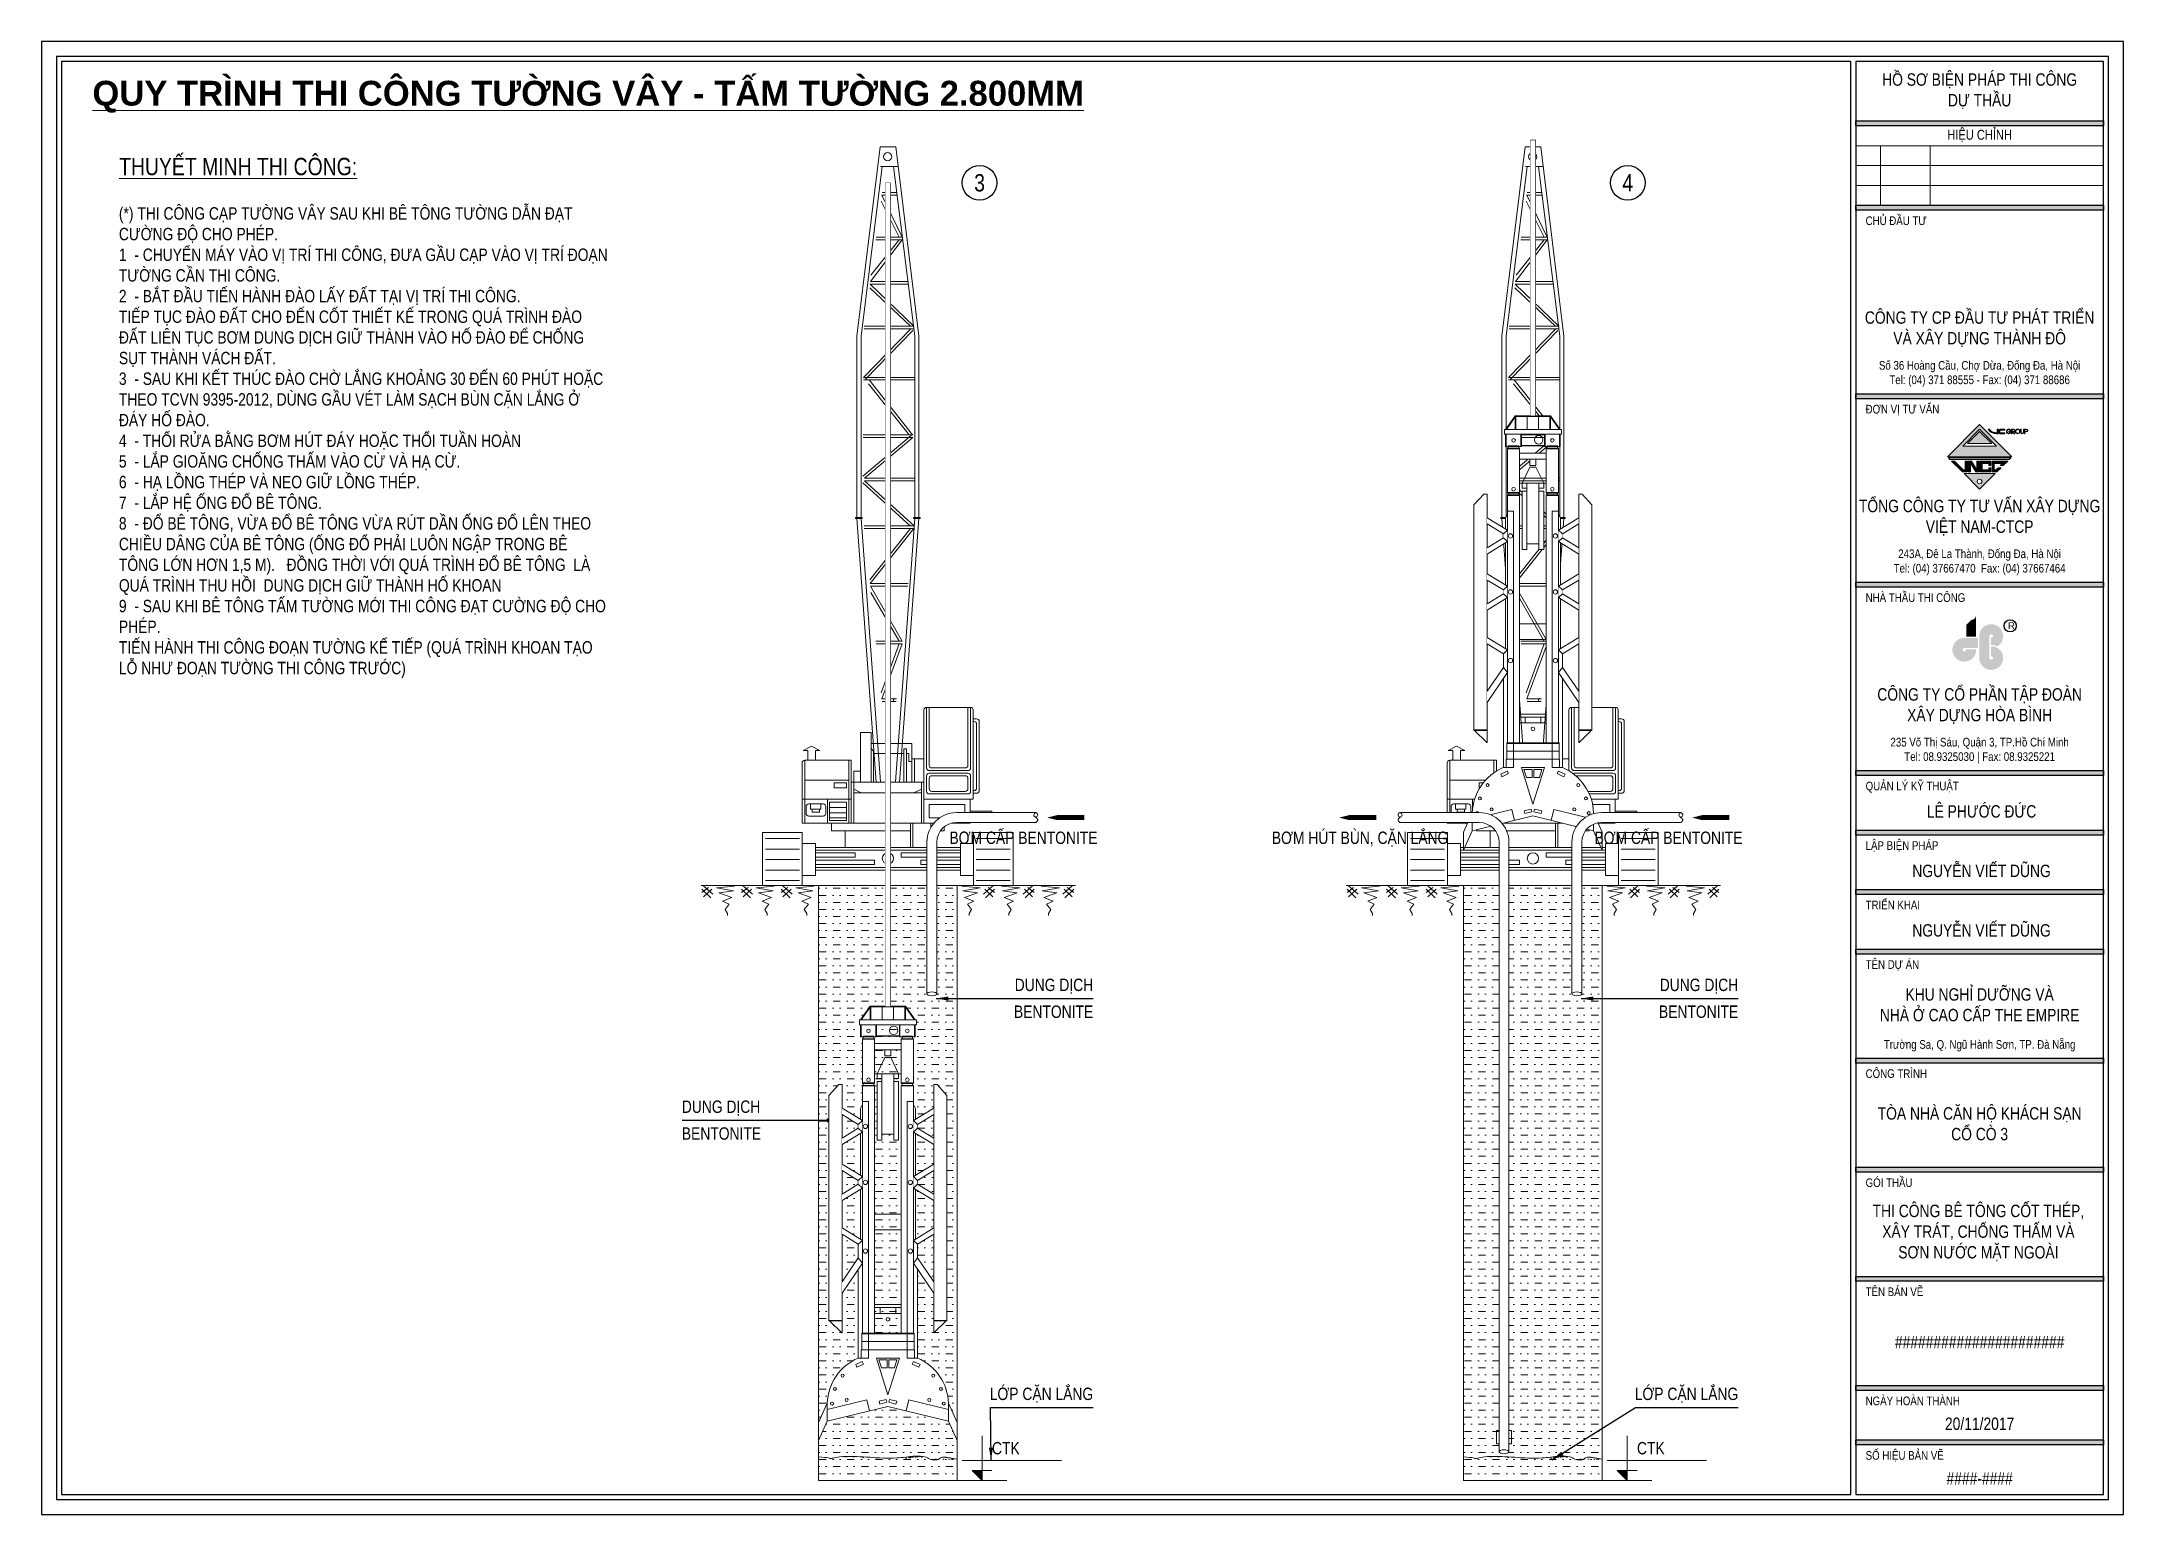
# Model space of a CAD drawing. Header units: millimetres. Extents: x -376071 to 28028791, y -269234 to 29325.
# Drawn here: x 184799 to 226799, y -216477 to -186777 of the extents above; entities that cross this region are included whole.
import ezdxf
from ezdxf.enums import TextEntityAlignment as Align

# ---------------------------------------------------------------- set-up
doc = ezdxf.new("R2010")
doc.units = ezdxf.units.MM
doc.header["$LTSCALE"] = 100
doc.set_wipeout_variables(frame=1)
doc.linetypes.add('CONTINOUS', pattern=[0])
doc.linetypes.add('HIDDEN', pattern=[0.375, 0.25, -0.125])
for name, color, linetype in [('01. TEXT TIEU DE', 7, 'Continuous'), ('03. HATCH 01', 8, 'Continuous'), ('03. HATCH 03', 5, 'Continuous')]:
    doc.layers.add(name, color=color, linetype=linetype)
for name, color, linetype, lineweight in [('02. leader', 8, 'CONTINOUS', 5), ('02. Net dam', 7, 'CONTINOUS', 13), ('02. Net dut', 8, 'HIDDEN', 0), ('02. net manh', 8, 'CONTINOUS', 0), ('0_TEXT', 7, 'Continuous', 15)]:
    doc.layers.add(name, color=color, linetype=linetype, lineweight=lineweight)
doc.styles.add('Arial 0.8', font='arial_0.ttf', dxfattribs={"width": 0.8, "height": 250})
doc.styles.add('Arial 1.2', font='arial_0.ttf', dxfattribs={"width": 1.2, "height": 500})
doc.dimstyles.new('KT1', dxfattribs={"dimtxt": 250, "dimasz": 1000, "dimexe": 100, "dimexo": 100, "dimgap": 50, "dimtad": 1, "dimdec": 0, "dimzin": 2, "dimdsep": 46, "dimtxsty": 'Standard', "dimblk2": 'OBLIQUE', "dimcen": 0.09, "dimdle": 100, "dimclrt": 2, "dimadec": 0, "dimazin": 0, "dimtfac": 1, "dimtdec": 0, "dimtofl": 0, "dimtmove": 0, "dimatfit": 3, "dimfxl": 1, "dimtolj": 1, "dimtzin": 2, "dimarcsym": 0})

msp = doc.modelspace()

# ---------------------------------------------------------------- texts
at = {"lineweight": 0, "attachment_point": 1, "style": 'Arial 0.8'}
for s, insert, char_height, width in [('{\\LTHUYẾT MINH THI CÔNG:}', (186362.6, -189120.3), 350, 7060.366), ('(*) THI CÔNG CẠP TƯỜNG VÂY SAU KHI BÊ TÔNG TƯỜNG DẪN ĐẠT CƯỜNG ĐỘ CHO PHÉP.\\P1  - CHUYỂN MÁY VÀO VỊ TRÍ THI CÔNG, ĐƯA GẦU CẠP VÀO VỊ TRÍ ĐOẠN TƯỜNG CẦN THI CÔNG.\\P2  - BẮT ĐẦU TIẾN HÀNH ĐÀO LẤY ĐẤT TẠI VỊ TRÍ THI CÔNG. \\PTIẾP TỤC ĐÀO ĐẤT CHO ĐẾN CỐT THIẾT KẾ TRONG QUÁ TRÌNH ĐÀO ĐẤT LIÊN TỤC BƠM DUNG DỊCH GIỮ THÀNH VÀO HỐ ĐÀO ĐỂ CHỐNG SỤT THÀNH VÁCH ĐẤT.\\P3  - SAU KHI KẾT THÚC ĐÀO CHỜ LẮNG KHOẢNG 30 ĐẾN 60 PHÚT HOẶC THEO TCVN 9395-2012, DÙNG GẦU VÉT LÀM SẠCH BÙN CẶN LẮNG Ở ĐÁY HỐ ĐÀO.\\P4  - THỔI RỬA BẰNG BƠM HÚT ĐÁY HOẶC THỔI TUẦN HOÀN\\P5  - LẮP GIOĂNG CHỐNG THẤM VÀO CỪ VÀ HẠ CỪ.\\P6  - HẠ LỒNG THÉP VÀ NEO GIỮ LỒNG THÉP.\\P7  - LẮP HỆ ỐNG ĐỔ BÊ TÔNG.\\P8  - ĐỔ BÊ TÔNG, VỪA ĐỔ BÊ TÔNG VỪA RÚT DẦN ỐNG ĐỔ LÊN THEO CHIỀU DÂNG CỦA BÊ TÔNG (ỐNG ĐỔ PHẢI LUÔN NGẬP TRONG BÊ TÔNG LỚN HƠN 1,5 M).   ĐỒNG THỜI VỚI QUÁ TRÌNH ĐỔ BÊ TÔNG  LÀ QUÁ TRÌNH THU HỒI  DUNG DỊCH GIỮ THÀNH HỐ KHOAN\\P9  - SAU KHI BÊ TÔNG TẤM TƯỜNG MỚI THI CÔNG ĐẠT CƯỜNG ĐỘ CHO PHÉP.\\PTIẾN HÀNH THI CÔNG ĐOẠN TƯỜNG KẾ TIẾP (QUÁ TRÌNH KHOAN TẠO LỖ NHƯ ĐOẠN TƯỜNG THI CÔNG TRƯỚC)', (186357.9, -190115.9), 250, 9851.524)]:
    msp.add_mtext(s, dxfattribs=dict(at, insert=insert, char_height=char_height, width=width))
at = {"lineweight": 0, "char_height": 250, "style": 'Arial 0.8'}
for s, insert, attachment_point in [('DUNG DỊCH', (206014.8, -205674.2, -1057.4), 3), ('DUNG DỊCH', (219028.6, -205674.2, -1057.4), 3), ('BENTONITE', (206014.8, -206215, -1057.4), 3), ('BENTONITE', (219028.6, -206215, -1057.4), 3), ('DUNG DỊCH', (197715.3, -208131.2, -1057.4), 1), ('BENTONITE', (197715.3, -208672, -1057.4), 1), ('LỚP CẶN LẮNG', (206014.8, -213922, -1057.4), 3), ('LỚP CẶN LẮNG', (219028.6, -213922, -1057.4), 3)]:
    msp.add_mtext(s, dxfattribs=dict(at, insert=insert, attachment_point=attachment_point))
at = {"layer": '01. TEXT TIEU DE', "lineweight": 0, "insert": (185823.1, -187566.9), "char_height": 500, "width": 34668.519, "attachment_point": 1, "style": 'Arial 1.2'}
msp.add_mtext('{\\fArial|b1|i0|c0|p34;\\LQUY TRÌNH THI CÔNG TƯỜNG VÂY - TẤM TƯỜNG 2.800MM}', dxfattribs=at)

# ---------------------------------------------------------------- blocks, each defined once
blk = doc.blocks.new('Basic machine')
at = {"layer": '02. Net dam', "lineweight": 0, "ltscale": 10}
for p, q in [((-149, 14104), (-593, 10490)), ((-149, 14104), (149, 14104)), ((149, 14104), (593, 10490)), ((-593, 10490), (-593, 7025)), ((593, 10490), (593, 7025)), ((-224, 1969), (-593, 7005)), ((224, 1969), (593, 7005)), ((-1629, 1646), (-1629, 3350)), ((-1579, 3400), (-739, 3400)), ((-689, 1190), (-689, 3350)), ((322, 2917), (322, 1969)), ((322, 2917), (522, 2917)), ((522, 2917), (522, 1969)), ((-456, 2419), (-456, 2710)), ((-456, 2710), (322, 2710)), ((-456, 2419), (-456, 1969)), ((699, 2390), (1589, 2390)), ((699, 1190), (699, 2390)), ((649, 2180), (522, 2180)), ((649, 1969), (649, 2180)), ((1639, 1190), (1639, 2340)), ((-1629, 1646), (-689, 1646)), ((-1569, 1646), (-1569, 1190)), ((-689, 1969), (699, 1969)), ((-1569, 1418), (-1985, 1418)), ((-1985, 1418), (-1985, 1272)), ((-1985, 1272), (-1569, 1272)), ((-2395, 1010), (-1635, 1010)), ((-2395, 0), (-2395, 1010)), ((-1635, 0), (-1635, 1010)), ((-1635, 800), (-1385, 800)), ((-1569, 1190), (1639, 1190)), ((-1385, 800), (-1385, 191)), ((-1074, 1190), (-1074, 1040)), ((-1074, 1040), (-818, 1040)), ((-818, 721), (-818, 1190)), ((-429, 1040), (1075, 1040)), ((818, 721), (818, 1040)), ((1075, 1040), (1075, 1190)), ((1385, 800), (1385, 191)), ((1635, 800), (1385, 800)), ((1635, 0), (1635, 1010)), ((1635, 1010), (2395, 1010)), ((2395, 0), (2395, 1010)), ((-1385, 721), (1385, 721)), ((-2395, 0), (-1635, 0)), ((-1385, 191), (-1635, 191)), ((-1385, 290), (1385, 290)), ((1385, 191), (1635, 191)), ((1635, 0), (2395, 0))]:
    blk.add_line(p, q, dxfattribs=at)
for centre, start, end in [((-1579, 3350), 90, 180), ((-739, 3350), 0, 90), ((1589, 2340), 0, 90)]:
    blk.add_arc(centre, 50, start, end, dxfattribs=at)
at = {"layer": '02. net manh', "lineweight": 0, "ltscale": 10}
for p, q in [((-107, 13728), (-513, 10490)), ((-187, 13728), (142, 13728)), ((107, 13728), (513, 10490)), ((-270, 12381), (117, 13181)), ((-163, 13181), (117, 13181)), ((-158, 13231), (112, 13231)), ((-216, 12381), (129, 13068)), ((-275, 12331), (335, 11531)), ((-275, 12331), (229, 12331)), ((-270, 12381), (224, 12381)), ((-217, 12331), (323, 11652)), ((-493, 10681), (341, 11481)), ((-430, 10681), (348, 11410)), ((-387, 11481), (341, 11481)), ((-381, 11531), (335, 11531)), ((-513, 10490), (-513, 7025)), ((-499, 10681), (452, 10681)), ((-499, 10631), (452, 10631)), ((-476, 10596), (431, 9667)), ((-440, 10631), (467, 9702)), ((513, 10490), (513, 7025)), ((-513, 9702), (467, 9702)), ((-513, 9652), (467, 9652)), ((-473, 8602), (361, 9652)), ((-409, 8602), (369, 9581)), ((-478, 8602), (473, 8602)), ((-478, 8552), (473, 8552)), ((-478, 8552), (447, 7778)), ((-446, 8591), (479, 7817)), ((-504, 7778), (447, 7778)), ((-504, 7728), (447, 7728)), ((447, 7728), (-499, 6864)), ((481, 7691), (-425, 6864)), ((-616, 7005), (-616, 7025)), ((-616, 7025), (-490, 7025)), ((-616, 7005), (-490, 7005)), ((-144, 1975), (-513, 7005)), ((-499, 6864), (452, 6864)), ((-499, 6814), (452, 6814)), ((-494, 6814), (340, 5764)), ((-490, 7005), (-490, 7025)), ((-430, 6814), (347, 5835)), ((144, 1975), (513, 7005)), ((490, 7005), (490, 7025)), ((616, 7025), (490, 7025)), ((616, 7005), (490, 7005)), ((616, 7005), (616, 7025)), ((-387, 5764), (340, 5764)), ((-382, 5714), (335, 5714)), ((-275, 4664), (335, 5714)), ((-217, 4664), (323, 5593)), ((-275, 4664), (228, 4664)), ((-270, 4614), (116, 3564)), ((-270, 4614), (223, 4614)), ((-217, 4614), (128, 3677)), ((-1579, 2243), (-1579, 3400)), ((-1529, 2293), (-1529, 3400)), ((-789, 2293), (-789, 3400)), ((-739, 2243), (-739, 3400)), ((-163, 3564), (116, 3564)), ((-158, 3514), (111, 3514)), ((-1745, 3130), (-1745, 1810)), ((-1629, 3180), (-1695, 3180)), ((-1695, 3080), (-1695, 1860)), ((-1629, 3130), (-1645, 3130)), ((-689, 2419), (-456, 2419)), ((-506, 2419), (-506, 1969)), ((-399, 2364), (-399, 2518)), ((-399, 2518), (-356, 2518)), ((-356, 2608), (-356, 1969)), ((-356, 2608), (-306, 2608)), ((-306, 2608), (-306, 1969)), ((-306, 2518), (272, 2518)), ((272, 2565), (322, 2617)), ((272, 2565), (272, 1969)), ((749, 1190), (749, 2390)), ((1298, 2573), (1458, 2656)), ((1386, 2573), (1298, 2573)), ((1386, 2390), (1386, 2573)), ((1618, 2573), (1458, 2656)), ((1529, 2390), (1529, 2573)), ((1529, 2573), (1618, 2573)), ((1589, 1190), (1589, 2390)), ((-1579, 1796), (-1579, 2093)), ((-1529, 2193), (-789, 2193)), ((-1529, 2143), (-789, 2143)), ((-1529, 1846), (-1529, 2043)), ((-1479, 2243), (-839, 2243)), ((-1479, 2093), (-839, 2093)), ((-789, 1846), (-789, 2043)), ((-739, 1796), (-739, 2093)), ((-456, 2364), (-399, 2364)), ((1589, 2007), (749, 2007)), ((-1695, 1760), (-1629, 1760)), ((-1645, 1810), (-1629, 1810)), ((-1529, 1746), (-789, 1746)), ((-1479, 1796), (-839, 1796)), ((-639, 1190), (-639, 1969)), ((-498, 1766), (-639, 1836)), ((-639, 1766), (649, 1766)), ((508, 1766), (649, 1836)), ((649, 1190), (649, 1969)), ((699, 1646), (1639, 1646)), ((1026, 1960), (794, 1960)), ((794, 1956), (794, 1862)), ((794, 1862), (1026, 1862)), ((1026, 1862), (1026, 1960)), ((1154, 1190), (1154, 1646)), ((-1469, 1546), (-789, 1546)), ((-1469, 1546), (-1469, 1290)), ((-1469, 1290), (-789, 1290)), ((-789, 1290), (-789, 1546)), ((793, 1588), (1113, 1588)), ((793, 1237), (793, 1588)), ((793, 1488), (1113, 1488)), ((793, 1388), (1113, 1388)), ((793, 1288), (1113, 1288)), ((1113, 1237), (793, 1237)), ((1113, 1588), (1113, 1237)), ((1186, 1375), (1186, 1506)), ((1236, 1556), (1513, 1556)), ((1513, 1325), (1236, 1325)), ((1282, 1556), (1282, 1457)), ((1282, 1457), (1478, 1457)), ((1308, 1457), (1308, 1400)), ((1308, 1400), (1450, 1400)), ((1450, 1400), (1450, 1457)), ((1478, 1457), (1478, 1556)), ((1563, 1506), (1563, 1375)), ((-2336, 893), (-1689, 893)), ((-479, 721), (-479, 1190)), ((-429, 721), (-429, 1190)), ((2336, 893), (1689, 893)), ((-2336, 693), (-1689, 693)), ((-2336, 493), (-1689, 493)), ((-1385, 671), (1385, 671)), ((-1385, 622), (-254, 622)), ((-254, 539), (-1385, 539)), ((-1385, 484), (-628, 484)), ((-628, 401), (-1385, 401)), ((-628, 484), (-628, 401)), ((-254, 622), (-254, 539)), ((254, 484), (1385, 484)), ((254, 401), (254, 484)), ((1385, 401), (254, 401)), ((628, 622), (1385, 622)), ((628, 539), (628, 622)), ((1385, 539), (628, 539)), ((2336, 693), (1689, 693)), ((2336, 493), (1689, 493)), ((-2336, 293), (-1689, 293)), ((-2336, 93), (-1689, 93)), ((-1385, 340), (1385, 340)), ((2336, 293), (1689, 293)), ((2336, 93), (1689, 93))]:
    blk.add_line(p, q, dxfattribs=at)
for centre, radius in [((5, 13916), 78.5), ((0, 514), 107)]:
    blk.add_circle(centre, radius, dxfattribs=at)
for centre, start, end in [((-158, 3534), 320.9193, 50.9193), ((-1695, 3130), 90, 180), ((-1645, 3080), 90, 180), ((-1529, 2243), 180, 270), ((-1529, 2093), 90, 180), ((-1479, 2293), 180, 270), ((-1479, 2043), 90, 180), ((-839, 2293), 270, 0), ((-839, 2043), 0, 90), ((-789, 2243), 270, 0), ((-789, 2093), 0, 90), ((-1695, 1810), 180, 270), ((-1645, 1860), 180, 270), ((-1529, 1796), 180, 270), ((-1479, 1846), 180, 270), ((-839, 1846), 270, 0), ((-789, 1796), 270, 0), ((1236, 1506), 90, 180), ((1236, 1375), 180, 270), ((1513, 1506), 0, 90), ((1513, 1375), 270, 0)]:
    blk.add_arc(centre, 50, start, end, dxfattribs=at)
blk = doc.blocks.new('Ele. Tag')
at = {"layer": '02. Net dam', "lineweight": 0}
h = blk.add_hatch(color=256, dxfattribs=at)
h.dxf.hatch_style = 1
h.paths.add_polyline_path([(500, 200), (300, 200), (500, 0)])
for p, q in [((500, 0), (500, 900)), ((0, 0), (1000, 0)), ((100, 400), (2100, 400)), ((500, 200), (300, 200)), ((300, 200), (500, 0)), ((500, 200), (700, 200))]:
    blk.add_line(p, q, dxfattribs=at)
at = {"layer": '02. Net dam', "lineweight": 0, "style": 'Arial 0.8', "width": 0.8}
blk.add_attdef('CAODO', text='', height=250, dxfattribs=at).set_placement((700, 650), align=Align.MIDDLE_LEFT)
blk = doc.blocks.new('*U313')
at = {"layer": '02. net manh'}
for p, q in [((-198, 264), (-329, 166)), ((-132, 232), (-296, 75)), ((329, 296), (-37, 262)), ((-37, 262), (309, 199)), ((309, 199), (12, 158)), ((12, 158), (274, 61)), ((274, 61), (88, -8)), ((88, -8), (219, -70)), ((219, -70), (136, -180)), ((136, -180), (184, -256)), ((184, -256), (184, -297))]:
    blk.add_line(p, q, dxfattribs=at)
for points in [[(-148, 59), (-329, 232)], [(-107, 133), (-296, 297)]]:
    blk.add_lwpolyline(points, dxfattribs=at)
blk = doc.blocks.new('*U314')
at = {"color": 0, "linetype": 'ByBlock', "lineweight": -2, "transparency": 16777216}
for p in [(-1600, 0), (-800, 0), (0, 0)]:
    blk.add_blockref('*U313', p, dxfattribs=at)
blk = doc.blocks.new('*U311')
at = {"layer": '02. net manh'}
for p, q in [((-198, 264), (-329, 166)), ((-132, 232), (-296, 75)), ((329, 296), (-37, 262)), ((-37, 262), (309, 199)), ((309, 199), (12, 158)), ((12, 158), (274, 61)), ((274, 61), (88, -8)), ((88, -8), (219, -70)), ((219, -70), (136, -180)), ((136, -180), (184, -256)), ((184, -256), (184, -297))]:
    blk.add_line(p, q, dxfattribs=at)
for points in [[(-148, 59), (-329, 232)], [(-107, 133), (-296, 297)]]:
    blk.add_lwpolyline(points, dxfattribs=at)
blk = doc.blocks.new('*U312')
at = {"color": 0, "linetype": 'ByBlock', "lineweight": -2, "transparency": 16777216}
for p in [(-1600, 0), (-800, 0), (0, 0)]:
    blk.add_blockref('*U311', p, dxfattribs=at)
blk = doc.blocks.new('_OBLIQUE')
at = {"color": 0, "linetype": 'ByBlock'}
blk.add_line((-0.5, -0.5), (0.5, 0.5), dxfattribs=at)
blk = doc.blocks.new('*U272')
at = {"lineweight": 0}
for points in [[(0, -16877), (-576, -16877), (-576, -16972), (0, -16972), (576, -16972), (576, -16877)], [(1400, -25358), (1223, -24970), (0, -24670), (-1223, -24970), (-1400, -25358), (-1400, -24995), (-1223, -24607), (-1212, -24486), (-1183, -24354), (-1142, -24240), (-1089, -24132), (-1044, -24060), (-978, -23974), (-921, -23912), (-855, -23852), (-770, -23789), (-661, -23724), (-597, -23695), (-597, -21399), (-555, -21297), (-555, -18665), (-515, -18581), (-515, -23195), (515, -23195), (515, -18581), (555, -18665), (555, -21297), (597, -21399), (597, -23695), (666, -23727), (721, -23758), (779, -23795), (836, -23837), (919, -23911), (970, -23965), (1044, -24060), (1074, -24108), (1140, -24234), (1178, -24340), (1201, -24426), (1218, -24537), (1223, -24607), (1400, -24995)]]:
    blk.add_wipeout(points, dxfattribs=at).dxf.layer = '02. Net dam'
at = {"layer": '02. Net dam', "lineweight": 0}
for p, q in [((-1223, -24607), (-1400, -24995)), ((-1223, -24607), (-1223, -24970)), ((-1223, -24970), (0, -24670)), ((1223, -24970), (0, -24670)), ((1223, -24607), (1223, -24970)), ((1223, -24607), (1400, -24995)), ((-1223, -24970), (-1400, -25358)), ((-1400, -24995), (-1400, -25358)), ((1223, -24970), (1400, -25358)), ((1400, -24995), (1400, -25358))]:
    blk.add_line(p, q, dxfattribs=at)
blk.add_arc((-197, -24640), 1027, 112.9533, 178.1624, dxfattribs=at)
at = {"layer": '02. net manh', "lineweight": 0}
for p, q in [((-649, -23828), (-624, -23880)), ((-624, -23880), (-491, -23816)), ((-597, -23695), (-391, -23695)), ((-539, -23528), (-539, -23695)), ((-539, -23528), (0, -23528)), ((-232, -23695), (0, -23695)), ((-232, -23695), (0, -24434)), ((-183, -23731), (-18, -23731)), ((-183, -23731), (-131, -23895)), ((-131, -23895), (-18, -23895)), ((-18, -23731), (-18, -23895)), ((539, -23528), (0, -23528)), ((232, -23695), (0, -23695)), ((232, -23695), (0, -24434)), ((18, -23731), (18, -23895)), ((183, -23731), (18, -23731)), ((131, -23895), (18, -23895)), ((183, -23731), (131, -23895)), ((517, -23763), (491, -23816)), ((624, -23880), (491, -23816)), ((649, -23828), (517, -23763)), ((539, -23528), (539, -23695)), ((649, -23828), (624, -23880)), ((-1223, -24734), (-424, -24538)), ((-424, -24538), (-370, -24761)), ((-177, -24565), (-34, -24530)), ((-177, -24565), (-163, -24622)), ((-163, -24622), (-20, -24587)), ((-34, -24530), (-20, -24587)), ((34, -24530), (20, -24587)), ((163, -24622), (20, -24587)), ((177, -24565), (34, -24530)), ((177, -24565), (163, -24622)), ((424, -24538), (370, -24761)), ((1223, -24734), (424, -24538))]:
    blk.add_line(p, q, dxfattribs=at)
blk.add_lwpolyline([(-649, -23828), (-517, -23763), (-491, -23816)], dxfattribs=at)
for centre, radius in [((0, -22915), 36.3), ((-1069, -24316), 30.1), ((-915, -24049), 30.1), ((915, -24049), 30.1), ((1069, -24316), 30.1), ((-1127, -24612), 30.1), ((-835, -24540), 30.1), ((835, -24540), 30.1), ((1127, -24612), 30.1)]:
    blk.add_circle(centre, radius, dxfattribs=at)
at = {"lineweight": 0}
for points in [[(-551, -16877), (-356, -16600), (356, -16600), (551, -16877)], [(-1178, -22947), (-930, -23189), (-924, -23189), (-924, -18178), (-991, -18178), (-1190, -18397), (-1190, -22947)], [(-515, -23195), (-515, -18196), (-268, -18196), (-268, -23195)], [(268, -23195), (268, -18196), (515, -18196), (515, -23195)]]:
    blk.add_wipeout(points, dxfattribs=at).dxf.layer = '02. Net dam'
blk.add_lwpolyline([(-50, 0), (50, 0), (50, -16600), (-50, -16600)], close=True, dxfattribs=at)
at = {"layer": '02. Net dam', "lineweight": 0}
for p, q in [((-555, -19162), (-555, -20012)), ((-555, -20292), (-555, -21297)), ((268, -20795), (-268, -20795)), ((-597, -21674), (-597, -21399)), ((268, -21112), (-268, -21112)), ((597, -21674), (597, -21399)), ((-597, -23695), (-597, -21901)), ((268, -22614), (-268, -22614)), ((268, -22675), (-268, -22675)), ((268, -22795), (-268, -22795))]:
    blk.add_line(p, q, dxfattribs=at)
blk.add_lwpolyline([(-1178, -22947), (-930, -23189), (-924, -23189), (-924, -18178), (-991, -18178), (-1190, -18397), (-1190, -22947)], close=True, dxfattribs=at)
blk.add_lwpolyline([(1223, -24607, 0.292464), (597, -23695), (597, -21399), (555, -21297), (555, -18665), (515, -18581)], format="xyb", dxfattribs=at)
at = {"layer": '02. net manh', "lineweight": 0}
for p, q in [((-356, -16612), (0, -16612)), ((356, -16612), (0, -16612)), ((-597, -18983), (-597, -19061)), ((597, -18983), (597, -19061)), ((-597, -20191), (-597, -20113)), ((597, -20191), (597, -20113)), ((-158, -22675), (-158, -22795)), ((158, -22675), (158, -22795)), ((-1184, -22935), (-930, -22935)), ((-1178, -22947), (-924, -22947)), ((-527, -23195), (0, -23195)), ((-527, -23195), (-527, -23528)), ((-527, -23207), (0, -23207)), ((-527, -23361), (0, -23361)), ((527, -23195), (0, -23195)), ((527, -23207), (0, -23207)), ((527, -23361), (0, -23361)), ((527, -23195), (527, -23528))]:
    blk.add_line(p, q, dxfattribs=at)
for centre in [(-453, -20152), (453, -20152), (-453, -21536), (453, -21536)]:
    blk.add_circle(centre, 43.9, dxfattribs=at)
at = {"lineweight": 0}
for points in [[(-515, -17255), (-515, -18158), (-268, -18158), (-268, -17255)], [(515, -17255), (515, -18158), (268, -18158), (268, -17255)]]:
    blk.add_wipeout(points, dxfattribs=at).dxf.layer = '02. Net dam'
for points in [[(-551, -16972), (-551, -17217), (-232, -17217), (-232, -16972)], [(232, -16972), (232, -17217), (551, -17217), (551, -16972)], [(121, -17960), (-121, -17960), (-121, -19180), (121, -19180)], [(1178, -22947), (930, -23189), (924, -23189), (924, -18178), (991, -18178), (1190, -18397), (1190, -22947)]]:
    blk.add_wipeout(points, dxfattribs=at).dxf.layer = '02. Net dam'
at = {"layer": '02. Net dam', "lineweight": 0}
for points in [[(-551, -16877), (-356, -16600), (356, -16600), (551, -16877)], [(0, -16877), (-576, -16877), (-576, -16972), (0, -16972), (576, -16972), (576, -16877)], [(1178, -22947), (930, -23189), (924, -23189), (924, -18178), (991, -18178), (1190, -18397), (1190, -22947)]]:
    blk.add_lwpolyline(points, close=True, dxfattribs=at)
at = {"layer": '02. net manh', "lineweight": 0}
for p, q in [((-356, -16621), (-536, -16877)), ((-356, -16600), (-356, -16877)), ((-344, -16612), (-344, -16877)), ((-115, -16612), (-115, -16877)), ((115, -16612), (115, -16877)), ((344, -16612), (344, -16877)), ((356, -16600), (356, -16877)), ((356, -16621), (536, -16877)), ((-539, -16972), (-539, -17217)), ((539, -16972), (539, -17217)), ((1178, -22947), (924, -22947)), ((1184, -22935), (930, -22935))]:
    blk.add_line(p, q, dxfattribs=at)
for centre in [(-391, -17095), (391, -17095)]:
    blk.add_circle(centre, 36.3, dxfattribs=at)
at = {"lineweight": 0}
for points, layer in [([(-217, -18119), (-121, -18119), (-121, -19300), (-217, -19300)], '02. Net dam'), ([(121, -19300), (217, -19300), (217, -18119), (121, -18119)], '02. Net dam'), ([(268, -17354), (-268, -17354), (-268, -17478), (268, -17478)], '02. net manh')]:
    blk.add_wipeout(points, dxfattribs=at).dxf.layer = layer
at = {"layer": '02. Net dam', "lineweight": 0}
for p, q in [((-232, -16972), (-232, -17217)), ((232, -16972), (232, -17217))]:
    blk.add_line(p, q, dxfattribs=at)
for points in [[(-551, -16972), (-551, -17217), (-232, -17217), (-232, -16972)], [(232, -16972), (232, -17217), (551, -17217), (551, -16972)], [(121, -17960), (-121, -17960), (-121, -19180), (121, -19180)], [(-515, -23195), (-515, -18196), (-268, -18196), (-268, -23195)], [(-217, -18119), (-121, -18119), (-121, -19300), (-217, -19300)], [(121, -19300), (217, -19300), (217, -18119), (121, -18119)], [(268, -23195), (268, -18196), (515, -18196), (515, -23195)]]:
    blk.add_lwpolyline(points, close=True, dxfattribs=at)
at = {"layer": '02. net manh', "lineweight": 0}
for p, q in [((-244, -16972), (-244, -17217)), ((244, -16972), (244, -17217)), ((-268, -17960), (0, -17960)), ((268, -17960), (0, -17960)), ((-498, -18208), (-285, -18208)), ((498, -18208), (285, -18208)), ((-515, -18522), (-391, -18522)), ((-391, -18522), (-391, -23695))]:
    blk.add_line(p, q, dxfattribs=at)
for points in [[(-498, -17267), (-498, -17205), (-285, -17205), (-285, -17267)], [(498, -17267), (498, -17205), (285, -17205), (285, -17267)]]:
    blk.add_lwpolyline(points, close=True, dxfattribs=at)
for points in [[(-232, -17199), (0, -17199), (232, -17199)], [(-232, -17205), (0, -17205), (232, -17205)], [(-498, -18208), (-498, -18146), (-285, -18146), (-285, -18208)], [(498, -18208), (498, -18146), (285, -18146), (285, -18208)], [(515, -18522), (391, -18522), (391, -23695), (597, -23695), (597, -23695)]]:
    blk.add_lwpolyline(points, dxfattribs=at)
for centre, radius in [((116, -17086), 86.5), ((-391, -18082), 36.3), ((391, -18082), 36.3), ((-453, -19022), 43.9), ((453, -19022), 43.9)]:
    blk.add_circle(centre, radius, dxfattribs=at)
at = {"lineweight": 0}
blk.add_wipeout([(-50, 0), (50, 0), (50, -16600), (-50, -16600)], dxfattribs=at)
blk.add_wipeout([(60, -17478), (-60, -17478), (-60, -17601), (60, -17601)], dxfattribs=at).dxf.layer = '02. net manh'
at = {"layer": '02. Net dam', "lineweight": 0}
for points in [[(-515, -17255), (-515, -18158), (-268, -18158), (-268, -17255)], [(515, -17255), (515, -18158), (268, -18158), (268, -17255)]]:
    blk.add_lwpolyline(points, close=True, dxfattribs=at)
at = {"layer": '02. net manh', "lineweight": 0}
for points in [[(268, -17354), (-268, -17354), (-268, -17478), (268, -17478)], [(60, -17478), (-60, -17478), (-60, -17601), (60, -17601)]]:
    blk.add_lwpolyline(points, close=True, dxfattribs=at)
blk.add_lwpolyline([(-121, -18057), (-217, -18057), (-217, -17960), (-60, -17634), (0, -17634), (60, -17634), (217, -17960), (217, -18057), (121, -18057)], dxfattribs=at)
at = {"lineweight": 0}
for points in [[(-924, -18782), (-597, -18983), (-597, -19061), (-924, -19262), (-924, -19389), (-515, -19138), (-515, -18906), (-924, -18655)], [(924, -18782), (597, -18983), (597, -19061), (924, -19262), (924, -19389), (515, -19138), (515, -18906), (924, -18655)], [(-924, -20392), (-597, -20191), (-597, -20113), (-924, -19912), (-924, -19785), (-515, -20036), (-515, -20268), (-924, -20519)], [(924, -20392), (597, -20191), (597, -20113), (924, -19912), (924, -19785), (515, -20036), (515, -20268), (924, -20519)], [(-924, -21198), (-597, -21399), (-515, -21322), (-924, -21071)], [(924, -21198), (597, -21399), (515, -21322), (924, -21071)], [(-924, -22383), (-515, -21779), (-597, -21674), (-924, -22156)], [(924, -22383), (515, -21779), (597, -21674), (924, -22156)]]:
    blk.add_wipeout(points, dxfattribs=at).dxf.layer = '02. net manh'
at = {"layer": '02. Net dam', "lineweight": 0}
blk.add_lwpolyline([(-515, -18581), (-555, -18665), (-555, -18882)], dxfattribs=at)
at = {"layer": '02. net manh', "lineweight": 0}
for points in [[(-924, -18782), (-597, -18983), (-515, -18906), (-924, -18655)], [(924, -18782), (597, -18983), (515, -18906), (924, -18655)], [(-924, -19389), (-515, -19138), (-597, -19061), (-924, -19262)], [(924, -19389), (515, -19138), (597, -19061), (924, -19262)], [(-924, -19912), (-597, -20113), (-515, -20036), (-924, -19785)], [(924, -19912), (597, -20113), (515, -20036), (924, -19785)], [(-924, -20392), (-597, -20191), (-515, -20268), (-924, -20519)], [(924, -20392), (597, -20191), (515, -20268), (924, -20519)], [(-924, -21198), (-597, -21399), (-515, -21322), (-924, -21071)], [(924, -21198), (597, -21399), (515, -21322), (924, -21071)], [(-924, -22383), (-515, -21779), (-597, -21674), (-924, -22156)], [(924, -22383), (515, -21779), (597, -21674), (924, -22156)]]:
    blk.add_lwpolyline(points, dxfattribs=at)
blk = doc.blocks.new('*U274')
at = {"lineweight": 0}
blk.add_wipeout([(100, -1528), (100, 0), (109, 60), (123, 93), (139, 118), (159, 141), (180, 160), (215, 181), (239, 191), (270, 198), (300, 200), (1100, 200), (1110, 210), (1118, 222), (1119, 228), (1116, 235), (1110, 242), (1102, 248), (1092, 255), (1086, 261), (1080, 268), (1079, 277), (1081, 286), (1086, 292), (1092, 297), (1099, 300), (1100, 300), (300, 300), (267, 298), (242, 294), (219, 289), (196, 282), (169, 270), (146, 257), (129, 247), (111, 233), (88, 212), (72, 195), (60, 180), (52, 168), (40, 149), (26, 122), (17, 100), (6, 62), (2, 38), (1, 20), (0, 0), (0, -1528), (4, -1536), (9, -1539), (15, -1542), (24, -1545), (34, -1547), (43, -1548), (54, -1548), (63, -1547), (70, -1546), (78, -1545), (85, -1542), (93, -1538), (99, -1532)], dxfattribs=at)
at = {"layer": '02. Net dam', "lineweight": 0}
for p, q in [((1100, 300), (300, 300)), ((0, -1528), (0, 0)), ((100, -1528), (100, 0)), ((1100, 200), (300, 200))]:
    blk.add_line(p, q, dxfattribs=at)
for radius in [300, 200]:
    blk.add_arc((300, 0), radius, 90, 180, dxfattribs=at)
blk.add_ellipse((50, -1528), major_axis=(-50, 0), ratio=0.4, dxfattribs=at)
blk.add_spline([(1100, 200), (1119, 229), (1100, 250), (1079, 276), (1100, 300), (1119, 275), (1100, 250)], degree=3, dxfattribs=at)
blk = doc.blocks.new('*U317')
at = {"layer": '02. net manh'}
for p, q in [((-198, 264), (-329, 166)), ((-132, 232), (-296, 75)), ((329, 296), (-37, 262)), ((-37, 262), (309, 199)), ((309, 199), (12, 158)), ((12, 158), (274, 61)), ((274, 61), (88, -8)), ((88, -8), (219, -70)), ((219, -70), (136, -180)), ((136, -180), (184, -256)), ((184, -256), (184, -297))]:
    blk.add_line(p, q, dxfattribs=at)
for points in [[(-148, 59), (-329, 232)], [(-107, 133), (-296, 297)]]:
    blk.add_lwpolyline(points, dxfattribs=at)
blk = doc.blocks.new('*U318')
at = {"color": 0, "linetype": 'ByBlock', "lineweight": -2, "transparency": 16777216}
for p in [(-1600, 0), (-800, 0), (0, 0)]:
    blk.add_blockref('*U317', p, dxfattribs=at)
blk = doc.blocks.new('*U315')
at = {"layer": '02. net manh'}
for p, q in [((-198, 264), (-329, 166)), ((-132, 232), (-296, 75)), ((329, 296), (-37, 262)), ((-37, 262), (309, 199)), ((309, 199), (12, 158)), ((12, 158), (274, 61)), ((274, 61), (88, -8)), ((88, -8), (219, -70)), ((219, -70), (136, -180)), ((136, -180), (184, -256)), ((184, -256), (184, -297))]:
    blk.add_line(p, q, dxfattribs=at)
for points in [[(-148, 59), (-329, 232)], [(-107, 133), (-296, 297)]]:
    blk.add_lwpolyline(points, dxfattribs=at)
blk = doc.blocks.new('*U316')
at = {"color": 0, "linetype": 'ByBlock', "lineweight": -2, "transparency": 16777216}
for p in [(-1600, 0), (-800, 0), (0, 0)]:
    blk.add_blockref('*U315', p, dxfattribs=at)
blk = doc.blocks.new('*U279')
at = {"lineweight": 0}
for points in [[(0, -5832), (-576, -5832), (-576, -5927), (0, -5927), (576, -5927), (576, -5832)], [(1400, -14313), (1223, -13925), (0, -13625), (-1223, -13925), (-1400, -14313), (-1400, -13950), (-1223, -13563), (-1212, -13441), (-1183, -13310), (-1142, -13195), (-1089, -13087), (-1044, -13015), (-978, -12930), (-921, -12867), (-855, -12808), (-770, -12744), (-661, -12680), (-597, -12650), (-597, -10354), (-555, -10253), (-555, -7620), (-515, -7536), (-515, -12150), (515, -12150), (515, -7536), (555, -7620), (555, -10253), (597, -10354), (597, -12650), (666, -12682), (721, -12713), (779, -12750), (836, -12792), (919, -12866), (970, -12920), (1044, -13015), (1074, -13063), (1140, -13189), (1178, -13295), (1201, -13382), (1218, -13492), (1223, -13563), (1400, -13950)]]:
    blk.add_wipeout(points, dxfattribs=at).dxf.layer = '02. Net dam'
at = {"layer": '02. Net dam', "lineweight": 0}
for p, q in [((-1223, -13563), (-1400, -13950)), ((-1223, -13563), (-1223, -13925)), ((-1223, -13925), (0, -13625)), ((1223, -13925), (0, -13625)), ((1223, -13563), (1223, -13925)), ((1223, -13563), (1400, -13950)), ((-1223, -13925), (-1400, -14313)), ((-1400, -13950), (-1400, -14313)), ((1223, -13925), (1400, -14313)), ((1400, -13950), (1400, -14313))]:
    blk.add_line(p, q, dxfattribs=at)
blk.add_arc((-197, -13596), 1027, 112.9533, 178.1624, dxfattribs=at)
at = {"layer": '02. net manh', "lineweight": 0}
for p, q in [((-539, -12483), (-539, -12650)), ((-539, -12483), (0, -12483)), ((539, -12483), (0, -12483)), ((539, -12483), (539, -12650)), ((-649, -12783), (-624, -12835)), ((-624, -12835), (-491, -12771)), ((-597, -12650), (-391, -12650)), ((-232, -12650), (0, -12650)), ((-232, -12650), (0, -13389)), ((-183, -12686), (-18, -12686)), ((-183, -12686), (-131, -12850)), ((-131, -12850), (-18, -12850)), ((-18, -12686), (-18, -12850)), ((232, -12650), (0, -12650)), ((232, -12650), (0, -13389)), ((18, -12686), (18, -12850)), ((183, -12686), (18, -12686)), ((131, -12850), (18, -12850)), ((183, -12686), (131, -12850)), ((517, -12719), (491, -12771)), ((624, -12835), (491, -12771)), ((649, -12783), (517, -12719)), ((649, -12783), (624, -12835)), ((-1223, -13690), (-424, -13494)), ((-424, -13494), (-370, -13716)), ((-177, -13521), (-34, -13486)), ((-177, -13521), (-163, -13577)), ((-163, -13577), (-20, -13542)), ((-34, -13486), (-20, -13542)), ((34, -13486), (20, -13542)), ((163, -13577), (20, -13542)), ((177, -13521), (34, -13486)), ((177, -13521), (163, -13577)), ((424, -13494), (370, -13716)), ((1223, -13690), (424, -13494))]:
    blk.add_line(p, q, dxfattribs=at)
blk.add_lwpolyline([(-649, -12783), (-517, -12719), (-491, -12771)], dxfattribs=at)
for centre, radius in [((0, -11870), 36.3), ((-915, -13004), 30.1), ((915, -13004), 30.1), ((-1069, -13272), 30.1), ((1069, -13272), 30.1), ((-1127, -13567), 30.1), ((-835, -13495), 30.1), ((835, -13495), 30.1), ((1127, -13567), 30.1)]:
    blk.add_circle(centre, radius, dxfattribs=at)
at = {"lineweight": 0}
for points in [[(-551, -5832), (-356, -5555), (356, -5555), (551, -5832)], [(-1178, -11902), (-930, -12144), (-924, -12144), (-924, -7133), (-991, -7133), (-1190, -7352), (-1190, -11902)], [(-515, -12150), (-515, -7151), (-268, -7151), (-268, -12150)], [(268, -12150), (268, -7151), (515, -7151), (515, -12150)]]:
    blk.add_wipeout(points, dxfattribs=at).dxf.layer = '02. Net dam'
blk.add_lwpolyline([(-50, 0), (50, 0), (50, -5555), (-50, -5555)], close=True, dxfattribs=at)
at = {"layer": '02. Net dam', "lineweight": 0}
for p, q in [((-555, -8118), (-555, -8967)), ((-555, -9248), (-555, -10253)), ((268, -9750), (-268, -9750)), ((268, -10067), (-268, -10067)), ((-597, -10629), (-597, -10354)), ((597, -10629), (597, -10354)), ((-597, -12650), (-597, -10856)), ((268, -11570), (-268, -11570)), ((268, -11630), (-268, -11630)), ((268, -11750), (-268, -11750))]:
    blk.add_line(p, q, dxfattribs=at)
blk.add_lwpolyline([(-1178, -11902), (-930, -12144), (-924, -12144), (-924, -7133), (-991, -7133), (-1190, -7352), (-1190, -11902)], close=True, dxfattribs=at)
blk.add_lwpolyline([(1223, -13563, 0.292464), (597, -12650), (597, -10354), (555, -10253), (555, -7620), (515, -7536)], format="xyb", dxfattribs=at)
at = {"layer": '02. net manh', "lineweight": 0}
for p, q in [((-356, -5567), (0, -5567)), ((356, -5567), (0, -5567)), ((-597, -7938), (-597, -8016)), ((597, -7938), (597, -8016)), ((-597, -9146), (-597, -9068)), ((597, -9146), (597, -9068)), ((-158, -11630), (-158, -11750)), ((158, -11630), (158, -11750)), ((-1184, -11890), (-930, -11890)), ((-1178, -11902), (-924, -11902)), ((-527, -12150), (0, -12150)), ((-527, -12150), (-527, -12483)), ((-527, -12162), (0, -12162)), ((527, -12150), (0, -12150)), ((527, -12162), (0, -12162)), ((527, -12150), (527, -12483)), ((-527, -12317), (0, -12317)), ((527, -12317), (0, -12317))]:
    blk.add_line(p, q, dxfattribs=at)
for centre in [(-453, -9107), (453, -9107), (-453, -10491), (453, -10491)]:
    blk.add_circle(centre, 43.9, dxfattribs=at)
at = {"lineweight": 0}
for points in [[(-515, -6210), (-515, -7113), (-268, -7113), (-268, -6210)], [(515, -6210), (515, -7113), (268, -7113), (268, -6210)]]:
    blk.add_wipeout(points, dxfattribs=at).dxf.layer = '02. Net dam'
for points in [[(-551, -5927), (-551, -6173), (-232, -6173), (-232, -5927)], [(232, -5927), (232, -6173), (551, -6173), (551, -5927)], [(121, -6916), (-121, -6916), (-121, -8135), (121, -8135)], [(1178, -11902), (930, -12144), (924, -12144), (924, -7133), (991, -7133), (1190, -7352), (1190, -11902)]]:
    blk.add_wipeout(points, dxfattribs=at).dxf.layer = '02. Net dam'
at = {"layer": '02. Net dam', "lineweight": 0}
for points in [[(0, -5832), (-576, -5832), (-576, -5927), (0, -5927), (576, -5927), (576, -5832)], [(-551, -5832), (-356, -5555), (356, -5555), (551, -5832)], [(1178, -11902), (930, -12144), (924, -12144), (924, -7133), (991, -7133), (1190, -7352), (1190, -11902)]]:
    blk.add_lwpolyline(points, close=True, dxfattribs=at)
at = {"layer": '02. net manh', "lineweight": 0}
for p, q in [((-356, -5576), (-536, -5832)), ((-356, -5555), (-356, -5832)), ((-344, -5567), (-344, -5832)), ((-115, -5567), (-115, -5832)), ((115, -5567), (115, -5832)), ((344, -5567), (344, -5832)), ((356, -5555), (356, -5832)), ((356, -5576), (536, -5832)), ((-539, -5927), (-539, -6173)), ((539, -5927), (539, -6173)), ((1178, -11902), (924, -11902)), ((1184, -11890), (930, -11890))]:
    blk.add_line(p, q, dxfattribs=at)
for centre in [(-391, -6050), (391, -6050)]:
    blk.add_circle(centre, 36.3, dxfattribs=at)
at = {"lineweight": 0}
for points, layer in [([(-217, -7074), (-121, -7074), (-121, -8255), (-217, -8255)], '02. Net dam'), ([(121, -8255), (217, -8255), (217, -7074), (121, -7074)], '02. Net dam'), ([(268, -6309), (-268, -6309), (-268, -6433), (268, -6433)], '02. net manh')]:
    blk.add_wipeout(points, dxfattribs=at).dxf.layer = layer
at = {"layer": '02. Net dam', "lineweight": 0}
for p, q in [((-232, -5927), (-232, -6173)), ((232, -5927), (232, -6173))]:
    blk.add_line(p, q, dxfattribs=at)
for points in [[(-551, -5927), (-551, -6173), (-232, -6173), (-232, -5927)], [(232, -5927), (232, -6173), (551, -6173), (551, -5927)], [(-217, -7074), (-121, -7074), (-121, -8255), (-217, -8255)], [(121, -6916), (-121, -6916), (-121, -8135), (121, -8135)], [(121, -8255), (217, -8255), (217, -7074), (121, -7074)], [(-515, -12150), (-515, -7151), (-268, -7151), (-268, -12150)], [(268, -12150), (268, -7151), (515, -7151), (515, -12150)]]:
    blk.add_lwpolyline(points, close=True, dxfattribs=at)
at = {"layer": '02. net manh', "lineweight": 0}
for p, q in [((-244, -5927), (-244, -6173)), ((244, -5927), (244, -6173)), ((-268, -6916), (0, -6916)), ((268, -6916), (0, -6916)), ((-515, -7477), (-391, -7477)), ((-498, -7164), (-285, -7164)), ((-391, -7477), (-391, -12650)), ((498, -7164), (285, -7164))]:
    blk.add_line(p, q, dxfattribs=at)
for points in [[(-498, -6222), (-498, -6160), (-285, -6160), (-285, -6222)], [(498, -6222), (498, -6160), (285, -6160), (285, -6222)]]:
    blk.add_lwpolyline(points, close=True, dxfattribs=at)
for points in [[(-232, -6154), (0, -6154), (232, -6154)], [(-232, -6160), (0, -6160), (232, -6160)], [(-498, -7163), (-498, -7101), (-285, -7101), (-285, -7163)], [(498, -7163), (498, -7101), (285, -7101), (285, -7163)], [(515, -7477), (391, -7477), (391, -12650), (597, -12650), (597, -12650)]]:
    blk.add_lwpolyline(points, dxfattribs=at)
for centre, radius in [((116, -6041), 86.5), ((-391, -7037), 36.3), ((391, -7037), 36.3), ((-453, -7977), 43.9), ((453, -7977), 43.9)]:
    blk.add_circle(centre, radius, dxfattribs=at)
at = {"lineweight": 0}
blk.add_wipeout([(-50, 0), (50, 0), (50, -5555), (-50, -5555)], dxfattribs=at)
blk.add_wipeout([(60, -6433), (-60, -6433), (-60, -6556), (60, -6556)], dxfattribs=at).dxf.layer = '02. net manh'
at = {"layer": '02. Net dam', "lineweight": 0}
for points in [[(-515, -6210), (-515, -7113), (-268, -7113), (-268, -6210)], [(515, -6210), (515, -7113), (268, -7113), (268, -6210)]]:
    blk.add_lwpolyline(points, close=True, dxfattribs=at)
at = {"layer": '02. net manh', "lineweight": 0}
for points in [[(268, -6309), (-268, -6309), (-268, -6433), (268, -6433)], [(60, -6433), (-60, -6433), (-60, -6556), (60, -6556)]]:
    blk.add_lwpolyline(points, close=True, dxfattribs=at)
blk.add_lwpolyline([(-121, -7012), (-217, -7012), (-217, -6916), (-60, -6589), (0, -6589), (60, -6589), (217, -6916), (217, -7012), (121, -7012)], dxfattribs=at)
at = {"lineweight": 0}
for points in [[(-924, -7737), (-597, -7938), (-597, -8016), (-924, -8217), (-924, -8344), (-515, -8093), (-515, -7862), (-924, -7610)], [(924, -7737), (597, -7938), (597, -8016), (924, -8217), (924, -8344), (515, -8093), (515, -7862), (924, -7610)], [(-924, -9347), (-597, -9146), (-597, -9068), (-924, -8867), (-924, -8740), (-515, -8992), (-515, -9223), (-924, -9474)], [(924, -9347), (597, -9146), (597, -9068), (924, -8867), (924, -8740), (515, -8992), (515, -9223), (924, -9474)], [(-924, -10153), (-597, -10354), (-515, -10277), (-924, -10026)], [(924, -10153), (597, -10354), (515, -10277), (924, -10026)], [(-924, -11338), (-515, -10734), (-597, -10629), (-924, -11111)], [(924, -11338), (515, -10734), (597, -10629), (924, -11111)]]:
    blk.add_wipeout(points, dxfattribs=at).dxf.layer = '02. net manh'
at = {"layer": '02. Net dam', "lineweight": 0}
blk.add_lwpolyline([(-515, -7536), (-555, -7620), (-555, -7837)], dxfattribs=at)
at = {"layer": '02. net manh', "lineweight": 0}
for points in [[(-924, -7737), (-597, -7938), (-515, -7862), (-924, -7610)], [(924, -7737), (597, -7938), (515, -7862), (924, -7610)], [(-924, -8344), (-515, -8093), (-597, -8016), (-924, -8217)], [(924, -8344), (515, -8093), (597, -8016), (924, -8217)], [(-924, -8867), (-597, -9068), (-515, -8992), (-924, -8740)], [(924, -8867), (597, -9068), (515, -8992), (924, -8740)], [(-924, -9347), (-597, -9146), (-515, -9223), (-924, -9474)], [(924, -9347), (597, -9146), (515, -9223), (924, -9474)], [(-924, -10153), (-597, -10354), (-515, -10277), (-924, -10026)], [(924, -10153), (597, -10354), (515, -10277), (924, -10026)], [(-924, -11338), (-515, -10734), (-597, -10629), (-924, -11111)], [(924, -11338), (515, -10734), (597, -10629), (924, -11111)]]:
    blk.add_lwpolyline(points, dxfattribs=at)
blk = doc.blocks.new('*U273')
at = {"lineweight": 0}
blk.add_wipeout([(100, -6146), (100, 0), (109, 60), (123, 93), (139, 118), (159, 141), (180, 160), (215, 181), (239, 191), (270, 198), (300, 200), (1100, 200), (1110, 210), (1118, 222), (1119, 228), (1116, 235), (1110, 242), (1102, 248), (1092, 255), (1086, 261), (1080, 268), (1079, 277), (1081, 286), (1086, 292), (1092, 297), (1099, 300), (1100, 300), (300, 300), (267, 298), (242, 294), (219, 289), (196, 282), (169, 270), (146, 257), (129, 247), (111, 233), (88, 212), (72, 195), (60, 180), (52, 168), (40, 149), (26, 122), (17, 100), (6, 62), (2, 38), (1, 20), (0, 0), (0, -6146), (4, -6154), (9, -6158), (15, -6161), (24, -6163), (34, -6165), (43, -6166), (54, -6166), (63, -6165), (70, -6165), (78, -6163), (85, -6160), (93, -6156), (99, -6151)], dxfattribs=at)
at = {"layer": '02. Net dam', "lineweight": 0}
for p, q in [((1100, 300), (300, 300)), ((0, -6146), (0, 0)), ((100, -6146), (100, 0)), ((1100, 200), (300, 200))]:
    blk.add_line(p, q, dxfattribs=at)
for radius in [300, 200]:
    blk.add_arc((300, 0), radius, 90, 180, dxfattribs=at)
blk.add_ellipse((50, -6146), major_axis=(-50, 0), ratio=0.4, dxfattribs=at)
blk.add_spline([(1100, 200), (1119, 229), (1100, 250), (1079, 276), (1100, 300), (1119, 275), (1100, 250)], degree=3, dxfattribs=at)
blk = doc.blocks.new('lo go hb')
at = {"linetype": 'ByBlock', "true_color": 0x047bfb}
h = blk.add_hatch(color=150, dxfattribs=at)
h.paths.add_polyline_path([(-524, 1333), (-820, 1038), (-229, 979)])
h.paths.add_polyline_path([(-229, 1629, -0.4142081), (-524, 1333), (-229, 979)])
h.paths.add_polyline_path([(-229, 979), (-820, 1038), (-820, 329), (-229, 329)])
for points in [[(-104, 249), (-943, 249, 2.4659419), (-225, -448), (-835, -448, -2.7921932), (-943, -359), (-104, -359)], [(576, 359, -2.7906305), (665, 251), (665, -174, -0.1255589), (1049, -261, 1.7269123), (-32, 359), (-32, -969, 2.4657524), (665, -251), (665, -861, -2.7906305), (576, -969)]]:
    blk.add_hatch(color=150, dxfattribs=at).paths.add_polyline_path(points)
at = {"color": 142}
blk.add_circle((1831, 979), 369, dxfattribs=at)
at = {"color": 142, "insert": (1698, 1197), "char_height": 416.19, "width": 1169.98, "attachment_point": 1}
blk.add_mtext('{\\fVNI-Helve|b0|i0|c0|p2;R}', dxfattribs=at)
blk = doc.blocks.new('Khung A3 COR3')
h = blk.add_hatch(color=256)
h.set_gradient(color1=(63, 127, 63), one_color=1, tint=1, name='INVCYLINDER')
h.paths.add_polyline_path([(366, 281), (416, 281), (416, 280), (366, 280)])
h = blk.add_hatch(color=256)
h.set_gradient(color1=(63, 127, 63), one_color=1, tint=1, name='INVCYLINDER')
h.paths.add_polyline_path([(366, 264), (416, 264), (416, 263), (366, 263)])
h = blk.add_hatch(color=256)
h.set_gradient(color1=(63, 127, 63), one_color=1, tint=1, name='INVCYLINDER')
h.paths.add_polyline_path([(366, 226), (416, 226), (416, 225), (366, 225)])
at = {"lineweight": 0, "true_color": 0xa40101}
h = blk.add_hatch(color=14, dxfattribs=at)
h.paths.add_polyline_path([(391, 219.79), (384.49, 213.28), (397.51, 213.28)])
h.paths.add_polyline_path([(387.59, 215.45), (391, 218.86), (394.41, 215.45)], flags=16)
h.paths.add_polyline_path([(388.57, 215.98), (391, 218.41), (393.43, 215.98)], flags=0)
for points in [[(394.73, 218.86), (394.52, 218.86), (394.52, 218.12, -0.0511), (393.77, 218.23, -0.180921), (392.94, 218.86), (392.71, 218.86, 0.200901), (393.72, 218.03, 0.056436), (394.6, 217.92), (394.73, 217.92)], [(396.11, 218.86), (395.17, 218.86, 0.414214), (394.84, 218.53), (394.84, 218.24, 0.414214), (395.17, 217.92), (396.11, 217.92), (396.11, 218.12), (395.17, 218.12, -0.414214), (395.05, 218.24), (395.05, 218.53, -0.414214), (395.17, 218.66), (396.11, 218.66)], [(396.85, 217.92), (396.89, 217.92, 0.401402), (397.34, 218.39), (396.87, 218.39), (396.87, 218.29), (397.24, 218.29, -4.537693), (397.18, 218.6), (397.29, 218.6, 1.731982)], [(397.82, 218.86), (397.45, 218.86), (397.45, 217.92), (397.55, 217.92), (397.55, 218.76), (397.82, 218.76, -1), (397.82, 218.37), (397.63, 218.37), (397.99, 217.92), (398.11, 217.92), (397.82, 218.28, 1)], [(399.37, 218.86), (399.27, 218.86), (399.27, 218.25, 1), (399.94, 218.25), (399.94, 218.86), (399.84, 218.86), (399.84, 218.25, -1), (399.37, 218.25)], [(397.3, 213.04), (384.7, 213.04), (385.02, 212.72), (396.98, 212.72)], [(388.5, 212.4), (388.07, 212.4), (388.07, 210.65), (387.71, 210.65), (385.96, 212.4), (385.34, 212.4), (387.53, 210.22), (388.5, 210.22)], [(390.89, 212.4), (390.46, 212.4), (390.46, 210.65), (389.37, 212.4), (388.72, 212.4), (388.72, 210.22), (389.15, 210.22), (389.15, 211.97), (390.25, 210.22), (390.89, 210.22)], [(393.29, 212.4), (391.11, 212.4), (391.11, 210.22), (393.29, 210.22), (393.29, 211.07), (392.86, 211.07), (392.86, 210.65), (391.54, 210.65), (391.54, 211.95), (392.86, 211.95), (392.86, 211.53), (393.29, 211.53)], [(396.66, 212.4), (393.51, 212.4), (393.51, 210.22), (394.47, 210.22), (395.33, 211.07), (394.71, 211.07), (394.29, 210.65), (393.94, 210.65), (393.94, 211.95), (395.59, 211.95), (395.17, 211.53), (395.78, 211.53)]]:
    blk.add_hatch(color=14, dxfattribs=at).paths.add_polyline_path(points)
h = blk.add_hatch(color=14, dxfattribs=at)
h.paths.add_polyline_path([(398.22, 218.39, 1), (399.16, 218.39, 1)])
h.paths.add_polyline_path([(399.07, 218.39, -1), (398.32, 218.39, -1)], flags=16)
h = blk.add_hatch(color=14, dxfattribs=at)
h.paths.add_polyline_path([(400.42, 218.86), (400.05, 218.86), (400.05, 217.92), (400.14, 217.92), (400.14, 218.28), (400.42, 218.28, 1)])
h.paths.add_polyline_path([(400.14, 218.76), (400.42, 218.76, -1), (400.42, 218.37), (400.14, 218.37)], flags=16)
h = blk.add_hatch(color=14, dxfattribs=at)
h.paths.add_polyline_path([(394.15, 209.9), (387.85, 209.9), (391, 206.76)])
h.paths.add_polyline_path([(391.47, 208.29, -1), (390.53, 208.29, -1)], flags=16)
h = blk.add_hatch(color=256)
h.set_gradient(color1=(63, 127, 63), one_color=1, tint=1, name='INVCYLINDER')
h.paths.add_polyline_path([(366, 188), (416, 188), (416, 187), (366, 187)])
h = blk.add_hatch(color=256)
h.set_gradient(color1=(63, 127, 63), one_color=1, tint=1, name='INVCYLINDER')
h.paths.add_polyline_path([(366, 150), (416, 150), (416, 149), (366, 149)])
h = blk.add_hatch(color=256)
h.set_gradient(color1=(63, 127, 63), one_color=1, tint=1, name='INVCYLINDER')
h.paths.add_polyline_path([(366, 150), (416, 150), (416, 149), (366, 149)])
h = blk.add_hatch(color=256)
h.set_gradient(color1=(63, 127, 63), one_color=1, tint=1, name='INVCYLINDER')
h.paths.add_polyline_path([(366, 138), (416, 138), (416, 137), (366, 137)])
h = blk.add_hatch(color=256)
h.set_gradient(color1=(63, 127, 63), one_color=1, tint=1, name='INVCYLINDER')
h.paths.add_polyline_path([(366, 138), (416, 138), (416, 137), (366, 137)])
h = blk.add_hatch(color=256)
h.set_gradient(color1=(63, 127, 63), one_color=1, tint=1, name='INVCYLINDER')
h.paths.add_polyline_path([(366, 126), (416, 126), (416, 125), (366, 125)])
h = blk.add_hatch(color=256)
h.set_gradient(color1=(63, 127, 63), one_color=1, tint=1, name='INVCYLINDER')
h.paths.add_polyline_path([(366, 126), (416, 126), (416, 125), (366, 125)])
h = blk.add_hatch(color=256)
h.set_gradient(color1=(63, 127, 63), one_color=1, tint=1, name='INVCYLINDER')
h.paths.add_polyline_path([(366, 114), (416, 114), (416, 113), (366, 113)])
h = blk.add_hatch(color=256)
h.set_gradient(color1=(63, 127, 63), one_color=1, tint=1, name='INVCYLINDER')
h.paths.add_polyline_path([(366, 114), (416, 114), (416, 113), (366, 113)])
h = blk.add_hatch(color=256)
h.set_gradient(color1=(63, 127, 63), one_color=1, tint=1, name='INVCYLINDER')
h.paths.add_polyline_path([(366, 92), (416, 92), (416, 91), (366, 91)])
h = blk.add_hatch(color=256)
h.set_gradient(color1=(63, 127, 63), one_color=1, tint=1, name='INVCYLINDER')
h.paths.add_polyline_path([(366, 92), (416, 92), (416, 91), (366, 91)])
h = blk.add_hatch(color=256)
h.set_gradient(color1=(63, 127, 63), one_color=1, tint=1, name='INVCYLINDER')
h.paths.add_polyline_path([(366, 70), (416, 70), (416, 69), (366, 69)])
h = blk.add_hatch(color=256)
h.set_gradient(color1=(63, 127, 63), one_color=1, tint=1, name='INVCYLINDER')
h.paths.add_polyline_path([(366, 70), (416, 70), (416, 69), (366, 69)])
h = blk.add_hatch(color=256)
h.set_gradient(color1=(63, 127, 63), one_color=1, tint=1, name='INVCYLINDER')
h.paths.add_polyline_path([(366, 48), (416, 48), (416, 47), (366, 47)])
h = blk.add_hatch(color=256)
h.set_gradient(color1=(63, 127, 63), one_color=1, tint=1, name='INVCYLINDER')
h.paths.add_polyline_path([(366, 48), (416, 48), (416, 47), (366, 47)])
h = blk.add_hatch(color=256)
h.set_gradient(color1=(63, 127, 63), one_color=1, tint=1, name='INVCYLINDER')
h.paths.add_polyline_path([(366, 26), (416, 26), (416, 25), (366, 25)])
h = blk.add_hatch(color=256)
h.set_gradient(color1=(63, 127, 63), one_color=1, tint=1, name='INVCYLINDER')
h.paths.add_polyline_path([(366, 26), (416, 26), (416, 25), (366, 25)])
h = blk.add_hatch(color=256)
h.set_gradient(color1=(63, 127, 63), one_color=1, tint=1, name='INVCYLINDER')
h.paths.add_polyline_path([(366, 15), (416, 15), (416, 14), (366, 14)])
h = blk.add_hatch(color=256)
h.set_gradient(color1=(63, 127, 63), one_color=1, tint=1, name='INVCYLINDER')
h.paths.add_polyline_path([(366, 15), (416, 15), (416, 14), (366, 14)])
at = {"color": 12, "lineweight": 0}
for p, q in [((391, 219.79), (384.49, 213.28)), ((387.59, 215.45), (391, 218.86)), ((388.57, 215.98), (391, 218.41)), ((397.51, 213.28), (391, 219.79)), ((391, 218.86), (394.41, 215.45)), ((391, 218.41), (393.43, 215.98)), ((392.94, 218.86), (392.71, 218.86)), ((394.73, 218.86), (394.52, 218.86)), ((394.52, 218.86), (394.52, 218.12)), ((394.73, 217.92), (394.73, 218.86)), ((394.84, 218.53), (394.84, 218.24)), ((395.05, 218.24), (395.05, 218.53)), ((396.11, 218.86), (395.17, 218.86)), ((395.17, 218.66), (396.11, 218.66)), ((396.11, 218.66), (396.11, 218.86)), ((397.18, 218.6), (397.29, 218.6)), ((397.82, 218.86), (397.45, 218.86)), ((397.45, 218.86), (397.45, 217.92)), ((397.55, 217.92), (397.55, 218.76)), ((397.55, 218.76), (397.82, 218.76)), ((399.37, 218.86), (399.27, 218.86)), ((399.27, 218.86), (399.27, 218.25)), ((399.37, 218.25), (399.37, 218.86)), ((399.94, 218.86), (399.84, 218.86)), ((399.84, 218.86), (399.84, 218.25)), ((399.94, 218.25), (399.94, 218.86)), ((400.42, 218.86), (400.05, 218.86)), ((400.05, 218.86), (400.05, 217.92)), ((400.14, 218.76), (400.42, 218.76)), ((400.14, 218.37), (400.14, 218.76)), ((394.41, 215.45), (387.59, 215.45)), ((393.43, 215.98), (388.57, 215.98)), ((394.6, 217.92), (394.73, 217.92)), ((396.11, 218.12), (395.17, 218.12)), ((395.17, 217.92), (396.11, 217.92)), ((396.11, 217.92), (396.11, 218.12)), ((396.85, 217.92), (396.89, 217.92)), ((397.34, 218.39), (396.87, 218.39)), ((396.87, 218.39), (396.87, 218.29)), ((396.87, 218.29), (397.24, 218.29)), ((397.45, 217.92), (397.55, 217.92)), ((397.82, 218.37), (397.63, 218.37)), ((397.63, 218.37), (397.99, 217.92)), ((398.11, 217.92), (397.82, 218.28)), ((397.99, 217.92), (398.11, 217.92)), ((400.05, 217.92), (400.14, 217.92)), ((400.42, 218.37), (400.14, 218.37)), ((400.14, 217.92), (400.14, 218.28)), ((400.14, 218.28), (400.42, 218.28)), ((384.49, 213.28), (397.51, 213.28)), ((397.3, 213.04), (384.7, 213.04)), ((384.7, 213.04), (385.02, 212.72)), ((385.02, 212.72), (396.98, 212.72)), ((385.96, 212.4), (385.34, 212.4)), ((385.34, 212.4), (387.53, 210.22)), ((387.71, 210.65), (385.96, 212.4)), ((387.53, 210.22), (388.5, 210.22)), ((388.07, 210.65), (387.71, 210.65)), ((388.5, 212.4), (388.07, 212.4)), ((388.07, 212.4), (388.07, 210.65)), ((388.5, 210.22), (388.5, 212.4)), ((389.37, 212.4), (388.72, 212.4)), ((388.72, 212.4), (388.72, 210.22)), ((388.72, 210.22), (389.15, 210.22)), ((389.15, 210.22), (389.15, 211.97)), ((389.15, 211.97), (390.25, 210.22)), ((390.46, 210.65), (389.37, 212.4)), ((390.25, 210.22), (390.89, 210.22)), ((390.89, 212.4), (390.46, 212.4)), ((390.46, 212.4), (390.46, 210.65)), ((390.89, 210.22), (390.89, 212.4)), ((393.29, 212.4), (391.11, 212.4)), ((391.11, 212.4), (391.11, 210.22)), ((391.11, 210.22), (393.29, 210.22)), ((391.54, 210.65), (391.54, 211.95)), ((391.54, 211.95), (392.86, 211.95)), ((392.86, 210.65), (391.54, 210.65)), ((392.86, 211.95), (392.86, 211.53)), ((392.86, 211.53), (393.29, 211.53)), ((393.29, 211.07), (392.86, 211.07)), ((392.86, 211.07), (392.86, 210.65)), ((393.29, 211.53), (393.29, 212.4)), ((393.29, 210.22), (393.29, 211.07)), ((396.66, 212.4), (393.51, 212.4)), ((393.51, 212.4), (393.51, 210.22)), ((393.51, 210.22), (394.47, 210.22)), ((393.94, 210.65), (393.94, 211.95)), ((393.94, 211.95), (395.59, 211.95)), ((394.29, 210.65), (393.94, 210.65)), ((394.71, 211.07), (394.29, 210.65)), ((394.47, 210.22), (395.33, 211.07)), ((395.33, 211.07), (394.71, 211.07)), ((395.59, 211.95), (395.17, 211.53)), ((395.17, 211.53), (395.78, 211.53)), ((395.78, 211.53), (396.66, 212.4)), ((396.98, 212.72), (397.3, 213.04))]:
    blk.add_line(p, q, dxfattribs=at)
at = {"ltscale": 2000}
for points in [[(420, 0), (420, 297), (0, 297), (0, 0)], [(417, 3), (417, 294), (3, 294), (3, 3)], [(365, 4), (365, 293), (4, 293), (4, 4)], [(416, 293), (366, 293), (366, 4), (416, 4)]]:
    blk.add_lwpolyline(points, close=True, dxfattribs=at)
at = {"color": 7, "flags": 128}
for points in [[(366, 281), (416, 281), (416, 280), (366, 280), (366, 281)], [(366, 264), (416, 264), (416, 263), (366, 263), (366, 264)], [(366, 226), (416, 226), (416, 225), (366, 225), (366, 226)], [(366, 188), (416, 188), (416, 187), (366, 187), (366, 188)], [(366, 150), (416, 150), (416, 149), (366, 149), (366, 150)], [(366, 150), (416, 150), (416, 149), (366, 149), (366, 150)], [(366, 138), (416, 138), (416, 137), (366, 137), (366, 138)], [(366, 138), (416, 138), (416, 137), (366, 137), (366, 138)], [(366, 126), (416, 126), (416, 125), (366, 125), (366, 126)], [(366, 126), (416, 126), (416, 125), (366, 125), (366, 126)], [(366, 114), (416, 114), (416, 113), (366, 113), (366, 114)], [(366, 114), (416, 114), (416, 113), (366, 113), (366, 114)], [(366, 92), (416, 92), (416, 91), (366, 91), (366, 92)], [(366, 92), (416, 92), (416, 91), (366, 91), (366, 92)], [(366, 70), (416, 70), (416, 69), (366, 69), (366, 70)], [(366, 70), (416, 70), (416, 69), (366, 69), (366, 70)], [(366, 48), (416, 48), (416, 47), (366, 47), (366, 48)], [(366, 48), (416, 48), (416, 47), (366, 47), (366, 48)], [(366, 26), (416, 26), (416, 25), (366, 25), (366, 26)], [(366, 26), (416, 26), (416, 25), (366, 25), (366, 26)], [(366, 15), (416, 15), (416, 14), (366, 14), (366, 15)], [(366, 15), (416, 15), (416, 14), (366, 14), (366, 15)]]:
    blk.add_lwpolyline(points, dxfattribs=at)
at = {"color": 7, "lineweight": 15, "flags": 128}
for points in [[(366, 276), (416, 276)], [(371, 276), (371, 264)], [(381, 276), (381, 264)], [(366, 272), (416, 272)], [(366, 268), (416, 268)]]:
    blk.add_lwpolyline(points, dxfattribs=at)
at = {"color": 12, "lineweight": 0}
blk.add_lwpolyline([(387.85, 209.9), (394.15, 209.9), (391, 206.76)], close=True, dxfattribs=at)
blk.add_circle((391, 208.29), 0.465, dxfattribs=at)
for centre, radius, start, end in [((394.2, 219.65), 1.69, 208.0594, 253.4977), ((394.2, 219.65), 1.49, 212.3021, 253.3223), ((395.17, 218.53), 0.326, 90, 180), ((395.17, 218.53), 0.123, 90, 180), ((396.87, 218.39), 0.47, 27.4864, 267.4825), ((396.87, 218.39), 0.376, 35.2344, 345.5225), ((397.82, 218.57), 0.29, 270, 90), ((397.82, 218.57), 0.196, 270, 90), ((398.69, 218.39), 0.47, 0, 180), ((398.69, 218.39), 0.376, 0, 180), ((400.42, 218.57), 0.29, 270, 90), ((400.42, 218.57), 0.196, 270, 90), ((394.66, 221.85), 3.94, 256.1245, 269.045), ((394.66, 221.85), 3.73, 256.1971, 267.8982), ((395.17, 218.24), 0.326, 180, 270), ((395.17, 218.24), 0.123, 180, 270), ((396.87, 218.39), 0.47, 272.5175, 0), ((398.69, 218.39), 0.47, 180, 0), ((398.69, 218.39), 0.376, 180, 0), ((399.6, 218.25), 0.333, 180, 0), ((399.6, 218.25), 0.239, 180, 0)]:
    blk.add_arc(centre, radius, start, end, dxfattribs=at)
at = {"color": 7, "lineweight": 0, "xscale": 0.003336270388982869, "yscale": 0.003336270388982869, "zscale": 0.003336270388982869}
blk.add_blockref('lo go hb', (391.05, 175.92), dxfattribs=at)
at = {"style": 'Arial 0.8', "width": 0.8}
blk.add_attdef('TENBANVE_001', (387.9, 33.5), '', height=2.5, dxfattribs=at)
blk.add_attdef('SOHIEU', text='', height=2.5, dxfattribs=at).set_placement((391, 7.25), align=Align.MIDDLE_CENTER)
at = {"layer": '03. HATCH 03', "color": 7, "lineweight": 15, "char_height": 1.75, "attachment_point": 1, "style": 'Arial 0.8'}
for s, insert, width in [('CHỦ ĐẦU TƯ', (368, 261.76), 14.872), ('ĐƠN VỊ TƯ VẤN', (368, 223.76), 18.2895), ('NHÀ THẦU THI CÔNG', (368, 185.76), 24.3084), ('QUẢN LÝ KỸ THUẬT', (368, 147.76), 23.1325), ('LẬP BIỆN PHÁP', (368, 135.76), 23.1325), ('TRIỂN KHAI', (368, 123.76), 23.1325), ('\\pt15.75;TÊN DỰ ÁN', (368, 111.76), 23.1325), ('\\pt15.75;CÔNG TRÌNH', (368, 89.76), 23.1325), ('\\pt15.75;GÓI THẦU', (368, 67.76), 23.1325), ('\\pt15.75;TÊN BẢN VẼ', (368, 45.76), 23.1325), ('\\pt15.75;NGÀY HOÀN THÀNH', (368, 23.76), 23.1325), ('\\pt15.75;SỐ HIỆU BẢN VẼ', (368, 12.76), 23.1325)]:
    blk.add_mtext(s, dxfattribs=dict(at, insert=insert, width=width))
at = {"layer": '0_TEXT', "color": 7, "lineweight": 15, "attachment_point": 5, "style": 'Arial 0.8'}
for s, insert, char_height, width in [('HỒ SƠ BIỆN PHÁP THI CÔNG \\PDỰ THẦU ', (391, 287), 2.5, 50), ('HIỆU CHỈNH', (391, 278), 2, 50), ('CÔNG TY CP ĐẦU TƯ PHÁT TRIỂN VÀ XÂY DỰNG THÀNH ĐÔ', (391, 239), 2.5, 50), ('Số 36 Hoàng Cầu, Chợ Dừa, Đống Đa, Hà Nội\\PTel: (04) 371 88555^I- Fax: (04) 371 88686', (391, 230), 1.75, 50), ('TỔNG CÔNG TY TƯ VẤN XÂY DỰNG VIỆT NAM-CTCP', (391, 201), 2.5, 50), ('243A, Đê La Thành, Đống Đa, Hà Nội\\PTel: (04) 37667470 ^IFax: (04) 37667464', (391, 192), 1.75, 50), ('CÔNG TY CỔ PHẦN TẬP ĐOÀN \\PXÂY DỰNG HÒA BÌNH', (391, 163), 2.5, 50), ('\\pt40.25;235 Võ Thị Sáu, Quận 3, TP.Hồ Chí Minh \\PTel: 08.9325030 | Fax: 08.9325221', (391, 154), 1.75, 50), ('^ILÊ PHƯỚC ĐỨC', (391, 141.75), 2.5, 50), ('^INGUYỄN VIẾT DŨNG', (391, 129.75), 2.5, 50), ('^INGUYỄN VIẾT DŨNG', (391, 117.75), 2.5, 50), ('KHU NGHỈ DƯỠNG VÀ \\PNHÀ Ở CAO CẤP THE EMPIRE', (391, 102.75), 2.5, 50), ('Trường Sa, Q. Ngũ Hành Sơn, TP. Đà Nẵng', (391, 94.5), 1.75, 50), ('TÒA NHÀ CĂN HỘ KHÁCH SẠN \\PCỔ CÒ 3', (391, 78.75), 2.5, 50), ('THI CÔNG BÊ TÔNG CỐT THÉP, XÂY TRÁT, CHỐNG THẤM VÀ SƠN NƯỚC MẶT NGOÀI', (390.75, 56.75), 2.5, 45.5), ('20/11/2017', (391, 18.25), 2.5, 50)]:
    blk.add_mtext(s, dxfattribs=dict(at, insert=insert, char_height=char_height, width=width))
blk = doc.blocks.new('Tagnumber')
blk.add_wipeout([(0, 25), (1.4, 25), (2.1, 24.9), (2.6, 24.9), (3.4, 24.8), (4.1, 24.7), (4.7, 24.6), (5.3, 24.4), (5.7, 24.4), (6.3, 24.2), (6.9, 24), (7.7, 23.8), (8.5, 23.5), (9, 23.3), (9.9, 22.9), (10.7, 22.6), (11.5, 22.2), (12, 21.9), (12.6, 21.6), (13.1, 21.3), (13.5, 21), (13.9, 20.8), (14.4, 20.4), (14.9, 20.1), (15.4, 19.7), (15.9, 19.3), (16.6, 18.7), (17.3, 18.1), (17.9, 17.5), (18.4, 17), (18.9, 16.3), (19.5, 15.7), (19.8, 15.3), (20.1, 14.9), (20.3, 14.6), (20.8, 13.8), (21.1, 13.3), (21.4, 12.9), (21.9, 12.1), (22.1, 11.8), (22.5, 10.9), (22.8, 10.2), (23, 9.8), (23.3, 9.1), (23.5, 8.5), (23.7, 7.9), (23.9, 7.5), (24, 6.9), (24.2, 6.1), (24.4, 5.6), (24.5, 4.9), (24.6, 4.3), (24.7, 3.6), (24.8, 2.9), (24.9, 2.2), (24.9, 1.7), (25, 1), (25, 0.4), (25, -0.4), (25, -1.1), (24.9, -2), (24.9, -2.6), (24.8, -3.4), (24.6, -4.2), (24.5, -5.1), (24.3, -6.1), (24.1, -6.8), (23.8, -7.6), (23.5, -8.4), (23.1, -9.5), (22.8, -10.2), (22.5, -10.9), (22.1, -11.7), (21.8, -12.2), (21.4, -13), (21.1, -13.5), (20.6, -14.2), (20.2, -14.7), (19.8, -15.2), (19.4, -15.8), (18.9, -16.3), (18.5, -16.8), (17.9, -17.5), (17.4, -18), (16.8, -18.6), (16.3, -19), (15.5, -19.7), (14.9, -20.1), (14.3, -20.5), (13.6, -21), (13, -21.3), (12.1, -21.9), (11.6, -22.2), (11, -22.5), (10.5, -22.7), (10, -22.9), (9, -23.3), (8.3, -23.6), (7.6, -23.8), (7, -24), (6.4, -24.2), (5.3, -24.4), (4.3, -24.6), (3.3, -24.8), (2.6, -24.9), (1.8, -24.9), (1, -25), (0.3, -25), (-0.7, -25), (-1.6, -24.9), (-2.5, -24.9), (-3.6, -24.7), (-4.6, -24.6), (-5.6, -24.4), (-6.4, -24.2), (-7.5, -23.8), (-8.3, -23.6), (-9.1, -23.3), (-9.9, -23), (-10.5, -22.7), (-11.2, -22.4), (-11.9, -22), (-12.6, -21.6), (-13.4, -21.1), (-14, -20.7), (-14.7, -20.2), (-15.3, -19.8), (-15.8, -19.4), (-16.5, -18.8), (-17, -18.3), (-17.6, -17.8), (-18, -17.3), (-18.4, -16.9), (-19, -16.2), (-19.6, -15.5), (-20.2, -14.7), (-20.7, -13.9), (-21.2, -13.2), (-21.7, -12.3), (-22.1, -11.7), (-22.5, -10.8), (-22.8, -10.3), (-23.1, -9.5), (-23.5, -8.6), (-23.8, -7.6), (-24, -6.9), (-24.4, -5.6), (-24.5, -4.8), (-24.6, -4.3), (-24.8, -3.3), (-24.8, -2.8), (-24.9, -2.2), (-24.9, -1.7), (-25, -1.1), (-25, 0), (-25, 0.8), (-25, 1.5), (-24.9, 2.3), (-24.8, 3.1), (-24.7, 3.9), (-24.5, 4.7), (-24.3, 5.8), (-24.1, 6.8), (-23.7, 7.9), (-23.4, 8.7), (-23.1, 9.6), (-22.8, 10.2), (-22.5, 10.9), (-22.3, 11.3), (-21.9, 12), (-21.7, 12.5), (-21.2, 13.2), (-20.7, 14.1), (-20.2, 14.7), (-19.7, 15.4), (-19.1, 16.2), (-18.7, 16.6), (-18.2, 17.2), (-17.9, 17.5), (-17.5, 17.9), (-17.1, 18.2), (-16.7, 18.6), (-15.7, 19.4), (-15.1, 20), (-14.5, 20.4), (-13.9, 20.8), (-13.3, 21.2), (-12.5, 21.7), (-11.6, 22.1), (-10.7, 22.6), (-9.8, 23), (-8.7, 23.4), (-7.6, 23.8), (-6.1, 24.2), (-4.8, 24.5), (-3.9, 24.7), (-2.9, 24.8), (-1.3, 25), (-0.6, 25)])
blk.add_circle((0, 0), 25)
blk = doc.blocks.new('Tag number')
blk.add_blockref('Tagnumber', (0, 0))
at = {"style": 'Arial 0.8', "width": 0.8}
blk.add_attdef('TAGNUMBER', text='', height=25, dxfattribs=at).set_placement((0, 0), align=Align.MIDDLE_CENTER)

# ---------------------------------------------------------------- hatches: boundary and pattern name
at = {"layer": '03. HATCH 01', "lineweight": 0}
h = msp.add_hatch(dxfattribs=at)
h.set_pattern_fill('MUDST', color=256, scale=22.4)
h.set_pattern_definition([(0, (-53557.38, 40232.2), (284.48, 142.24), [142.24, -142.24, 0, -142.24, 0, -142.24])])
h.paths.add_polyline_path([(200472.8, -203792.8), (200472.8, -215792.8), (201572.4, -215792.8), (201572.4, -215792.8), (202173.3, -215792.8), (202173.3, -215792.8), (203272.8, -215792.8), (203272.8, -203792.8)])
h = msp.add_hatch(dxfattribs=at)
h.set_pattern_fill('MUDST', color=256, scale=22.4)
h.set_pattern_definition([(0, (-42243.57, 40232.2), (284.48, 142.24), [142.24, -142.24, 0, -142.24, 0, -142.24])])
h.paths.add_polyline_path([(213486.6, -203792.8), (213486.6, -215792.8), (214586.2, -215792.8), (214586.2, -215792.8), (215187.1, -215792.8), (215187.1, -215792.8), (216286.6, -215792.8), (216286.6, -203792.8)])
h = msp.add_hatch(dxfattribs=at)
h.set_pattern_fill('AR-SAND', color=256, scale=2)
h.set_pattern_definition([(37.5, (-66571.186, 43232.2), (-3.200063, 97.882647), [0, -77.216, 0, -86.36, 0, -82.55]), (7.5, (-66571.19, 43232.2), (89.904657, 143.36502), [0, -41.656, 0, -69.596, 0, -26.67]), (327.5, (-66633.67, 43232.2), (158.198474, 0.287437), [0, -25.4, 0, -91.44, 0, -119.38]), (317.5, (-66633.67, 43232.2), (152.71129, 44.585865), [0, -12.7, 0, -59.944, 0, -68.58])])
edge = h.paths.add_edge_path()
edge.add_spline(control_points=[(203272.8, -215366.6), (203272.8, -215508.7), (203272.8, -215650.8), (203272.8, -215792.8), (202906.2, -215792.8), (200839.5, -215792.8), (200472.8, -215792.8), (200472.8, -215634), (200472.8, -215475.1), (200472.8, -215316.2), (200570.1, -215329.3), (200705.5, -215331), (200702.4, -215372.1), (200888.6, -215291.1), (201509.5, -215325.2), (201993, -215361.4), (202596.5, -215266.8), (202695.7, -215384.1), (202908.7, -215393.8), (202927.5, -215310.2), (203148.5, -215337.1), (203272.8, -215366.6)], knot_values=[0, 0, 0, 0, 1, 1, 1, 2, 2, 2, 3, 3, 3, 688.1341699, 1445.8302995, 2220.8784862, 2758.1129994, 3309.2466711, 3669.0200095, 4579.771417, 5502.6347858, 5979.0831089, 6171.3004816, 6171.3004816, 6171.3004816, 6171.3004816], weights=[1, 1, 1, 1, 1, 1, 1, 1, 1, 1, 1, 1, 1, 1, 1, 1, 1, 1, 1, 1, 1, 1], degree=3, periodic=0)

# ---------------------------------------------------------------- linework, layer by layer
at = {"lineweight": 0, "elevation": -528.7}
for points in [[(200472.8, -203792.8), (200472.8, -215792.8), (201572.4, -215792.8), (201572.4, -215792.8), (202173.3, -215792.8), (202173.3, -215792.8), (203272.8, -215792.8), (203272.8, -203792.8)], [(213486.6, -203792.8), (213486.6, -215792.8), (214586.2, -215792.8), (214586.2, -215792.8), (215187.1, -215792.8), (215187.1, -215792.8), (216286.6, -215792.8), (216286.6, -203792.8)]]:
    msp.add_lwpolyline(points, close=True, dxfattribs=at)
at = {"layer": '02. Net dam'}
for p, q in [((198105.6, -203792.9, -528.7), (205657.3, -203792.8, -528.7)), ((211119.4, -203792.9, -528.7), (218671.1, -203792.8, -528.7))]:
    msp.add_line(p, q, dxfattribs=at)
at = {"layer": '02. Net dam', "lineweight": 0, "elevation": -528.7}
msp.add_lwpolyline([(211729.2, -202426.3, 100, 100, 0), (211479.2, -202426.3, 250, 0, 0), (210979.2, -202426.3, 0, 0, 0)], format="xyseb", dxfattribs=at)
at = {"layer": '02. Net dam'}
msp.add_open_spline([(203272.8, -215366.6, -528.7), (203272.8, -215508.7, -528.7), (203272.8, -215650.8, -528.7), (203272.8, -215792.8, -528.7), (202906.2, -215792.8, -528.7), (200839.5, -215792.8, -528.7), (200472.8, -215792.8, -528.7), (200472.8, -215634, -528.7), (200472.8, -215475.1, -528.7), (200472.8, -215316.2, -528.7), (200570.1, -215329.3, -528.7), (200705.5, -215331, -528.7), (200702.4, -215372.1, -528.7), (200888.6, -215291.1, -528.7), (201509.5, -215325.2, -528.7), (201993, -215361.4, -528.7), (202596.5, -215266.8, -528.7), (202695.7, -215384.1, -528.7), (202908.7, -215393.8, -528.7), (202927.5, -215310.2, -528.7), (203148.5, -215337.1, -528.7), (203272.8, -215366.6, -528.7)], degree=3, knots=[0, 0, 0, 0, 1, 1, 1, 2, 2, 2, 3, 3, 3, 688.1341699, 1445.8302995, 2220.8784862, 2758.1129994, 3309.2466711, 3669.0200095, 4579.771417, 5502.6347858, 5979.0831089, 6171.3004816, 6171.3004816, 6171.3004816, 6171.3004816], dxfattribs=at)
at = {"layer": '02. Net dut', "lineweight": 0, "ltscale": 10, "elevation": -528.7}
for points in [[(200472.8, -203792.8), (203272.8, -203792.8), (203272.8, -215792.8), (200472.8, -215792.8)], [(213486.6, -203792.8), (216286.6, -203792.8), (216286.6, -215792.8), (213486.6, -215792.8)]]:
    msp.add_lwpolyline(points, close=True, dxfattribs=at)

# ---------------------------------------------------------------- block references
at = {"ltscale": 100, "xscale": -1.056, "yscale": 1.056000001966953, "zscale": 1.056}
for p in [(201872.8, -203792.9, -528.7), (214886.6, -203792.9, -528.7)]:
    msp.add_blockref('Basic machine', p, dxfattribs=at)
at = {"lineweight": 0}
for name, p in [('*U314', (200050.8, -204101.5, -1057.4)), ('*U318', (213064.6, -204101.5, -1057.4))]:
    msp.add_blockref(name, p, dxfattribs=at)
at = {"lineweight": 0, "xscale": -1}
for name, p in [('*U312', (203694.9, -204101.5, -1057.4)), ('*U316', (216708.7, -204101.5, -1057.4))]:
    msp.add_blockref(name, p, dxfattribs=at)
at = {"layer": '02. Net dam', "lineweight": 0}
for p in [(203272.8, -215792.8, -528.7), (216286.6, -215792.8, -528.7)]:
    msp.add_blockref('Ele. Tag', p, dxfattribs=at).add_auto_attribs({'CAODO': 'CTK'})

msp.set_redraw_order([(e.dxf.handle, doc.entitydb.next_handle()) for e in msp.query("TEXT MTEXT ATTDEF DIMENSION ARC_DIMENSION")])  # texts and dimensions are drawn at this point

# ---------------------------------------------------------------- leaders
at = {"layer": '02. leader'}
for points in [[(202843.7, -206074.4, -528.7), (203940.6, -206074.4, -528.7), (206011.4, -206074.4, -528.7)], [(215857.5, -206074.4, -528.7), (216954.4, -206074.4, -528.7), (219025.2, -206074.4, -528.7)], [(200886.3, -208531.4, -528.7), (199789.5, -208531.4, -528.7), (197718.7, -208531.4, -528.7)], [(203955.1, -215380.2, -528.7), (203940.6, -214322.2, -528.7), (206011.4, -214322.2, -528.7)], [(215268.9, -215380.2, -528.7), (216954.4, -214322.2, -528.7), (219025.2, -214322.2, -528.7)]]:
    msp.add_leader(points, dimstyle='KT1', override={"dimasz": 250, "dimfxl": 0.18, "dimarcsym": 1}, dxfattribs=at)

# ---------------------------------------------------------------- next in the draw order: block references
at = {"layer": '02. Net dam', "lineweight": 0}
for name, p in [('*U279', (214886.6, -188767.2, -528.7)), ('*U272', (201872.8, -189630.5, -528.7))]:
    msp.add_blockref(name, p, dxfattribs=at)

# ---------------------------------------------------------------- next in the draw order: block references
at = {"layer": '02. Net dam', "lineweight": 0, "yscale": 2, "zscale": 2}
for name, p, xscale in [('*U274', (202659.2, -202924, -540.3), 2), ('*U273', (214403.6, -202924, -540.3), -2), ('*U274', (215673, -202924, -540.3), 2)]:
    msp.add_blockref(name, p, dxfattribs=dict(at, xscale=xscale))

# ---------------------------------------------------------------- next in the draw order: hatches: boundary and pattern name
at = {"layer": '03. HATCH 01', "lineweight": 0}
h = msp.add_hatch(dxfattribs=at)
h.set_pattern_fill('AR-SAND', color=256, scale=2)
h.set_pattern_definition([(37.5, (-53557.38, 43232.2), (-3.200063, 97.882647), [0, -77.216, 0, -86.36, 0, -82.55]), (7.5, (-53557.38, 43232.2), (89.904657, 143.36502), [0, -41.656, 0, -69.596, 0, -26.67]), (327.5, (-53619.86, 43232.2), (158.198474, 0.287437), [0, -25.4, 0, -91.44, 0, -119.38]), (317.5, (-53619.86, 43232.2), (152.71129, 44.585865), [0, -12.7, 0, -59.944, 0, -68.58])])
edge = h.paths.add_edge_path()
edge.add_spline(control_points=[(216286.6, -215366.6), (216286.6, -215508.7), (216286.6, -215650.8), (216286.6, -215792.8), (215920, -215792.8), (213853.3, -215792.8), (213486.6, -215792.8), (213486.6, -215634), (213486.6, -215475.1), (213486.6, -215316.2), (213583.9, -215329.3), (213719.3, -215331), (213716.2, -215372.1), (213902.4, -215291.1), (214523.3, -215325.2), (215006.8, -215361.4), (215610.3, -215266.8), (215709.5, -215384.1), (215922.5, -215393.8), (215941.3, -215310.2), (216162.3, -215337.1), (216286.6, -215366.6)], knot_values=[0, 0, 0, 0, 1, 1, 1, 2, 2, 2, 3, 3, 3, 688.1341699, 1445.8302995, 2220.8784862, 2758.1129994, 3309.2466711, 3669.0200095, 4579.771417, 5502.6347858, 5979.0831089, 6171.3004816, 6171.3004816, 6171.3004816, 6171.3004816], weights=[1, 1, 1, 1, 1, 1, 1, 1, 1, 1, 1, 1, 1, 1, 1, 1, 1, 1, 1, 1, 1, 1], degree=3, periodic=0)

# ---------------------------------------------------------------- next in the draw order: linework, layer by layer
at = {"layer": '02. Net dam', "lineweight": 0, "elevation": -528.7}
for points in [[(205833.5, -202426.3, 100, 100, 0), (205583.5, -202426.3, 250, 0, 0), (205083.5, -202426.3, 0, 0, 0)], [(218847.4, -202426.3, 100, 100, 0), (218597.4, -202426.3, 250, 0, 0), (218097.4, -202426.3, 0, 0, 0)]]:
    msp.add_lwpolyline(points, format="xyseb", dxfattribs=at)
at = {"layer": '02. Net dam', "lineweight": 0, "elevation": -540.3}
for points in [[(214203.6, -215052.1), (214152.6, -215052.1), (214152.6, -214785.2), (214203.6, -214785.2)], [(214403.6, -215052.1), (214454.6, -215052.1), (214454.6, -214785.2), (214403.6, -214785.2)]]:
    msp.add_lwpolyline(points, close=True, dxfattribs=at)
at = {"layer": '02. Net dam'}
msp.add_open_spline([(216286.6, -215366.6, -528.7), (216286.6, -215508.7, -528.7), (216286.6, -215650.8, -528.7), (216286.6, -215792.8, -528.7), (215920, -215792.8, -528.7), (213853.3, -215792.8, -528.7), (213486.6, -215792.8, -528.7), (213486.6, -215634, -528.7), (213486.6, -215475.1, -528.7), (213486.6, -215316.2, -528.7), (213583.9, -215329.3, -528.7), (213719.3, -215331, -528.7), (213716.2, -215372.1, -528.7), (213902.4, -215291.1, -528.7), (214523.3, -215325.2, -528.7), (215006.8, -215361.4, -528.7), (215610.3, -215266.8, -528.7), (215709.5, -215384.1, -528.7), (215922.5, -215393.8, -528.7), (215941.3, -215310.2, -528.7), (216162.3, -215337.1, -528.7), (216286.6, -215366.6, -528.7)], degree=3, knots=[0, 0, 0, 0, 1, 1, 1, 2, 2, 2, 3, 3, 3, 688.1341699, 1445.8302995, 2220.8784862, 2758.1129994, 3309.2466711, 3669.0200095, 4579.771417, 5502.6347858, 5979.0831089, 6171.3004816, 6171.3004816, 6171.3004816, 6171.3004816], dxfattribs=at)

# ---------------------------------------------------------------- next in the draw order: block references
ref = msp.add_blockref('Khung A3 COR3', (184799, -216477.2, -881.1), dxfattribs=dict(xscale=100, yscale=100, zscale=100))
ref.add_attrib('SOHIEU', '####-####', dxfattribs={"height": 250, "style": 'Arial 0.8', "width": 0.8}).set_placement((223899, -215752.2, -881.1), align=Align.MIDDLE_CENTER)
ref.add_attrib('TENBANVE_001', '######################', (222190, -213127.2, -881.1), dxfattribs={"height": 250, "style": 'Arial 0.8', "width": 0.8})

# ---------------------------------------------------------------- next in the draw order: texts
at = {"lineweight": 0, "char_height": 250, "style": 'Arial 0.8'}
for s, insert, attachment_point in [('BƠM CẤP BENTONITE', (206101.6, -202708, -2114.7), 3), ('BƠM HÚT BÙN, CẶN LẮNG', (209619, -202708, -2114.7), 1), ('BƠM CẤP BENTONITE', (219115.5, -202708, -2114.7), 3)]:
    msp.add_mtext(s, dxfattribs=dict(at, insert=insert, attachment_point=attachment_point))

# ---------------------------------------------------------------- next in the draw order: block references
at = {"xscale": 14, "yscale": 14, "zscale": 14}
for p, values in [((203722.4, -189623.9, -881.1), {'TAGNUMBER': '3'}), ((216799.2, -189623.9, -881.1), {'TAGNUMBER': '4'})]:
    msp.add_blockref('Tag number', p, dxfattribs=at).add_auto_attribs(values)

doc.saveas('drawing.dxf')
